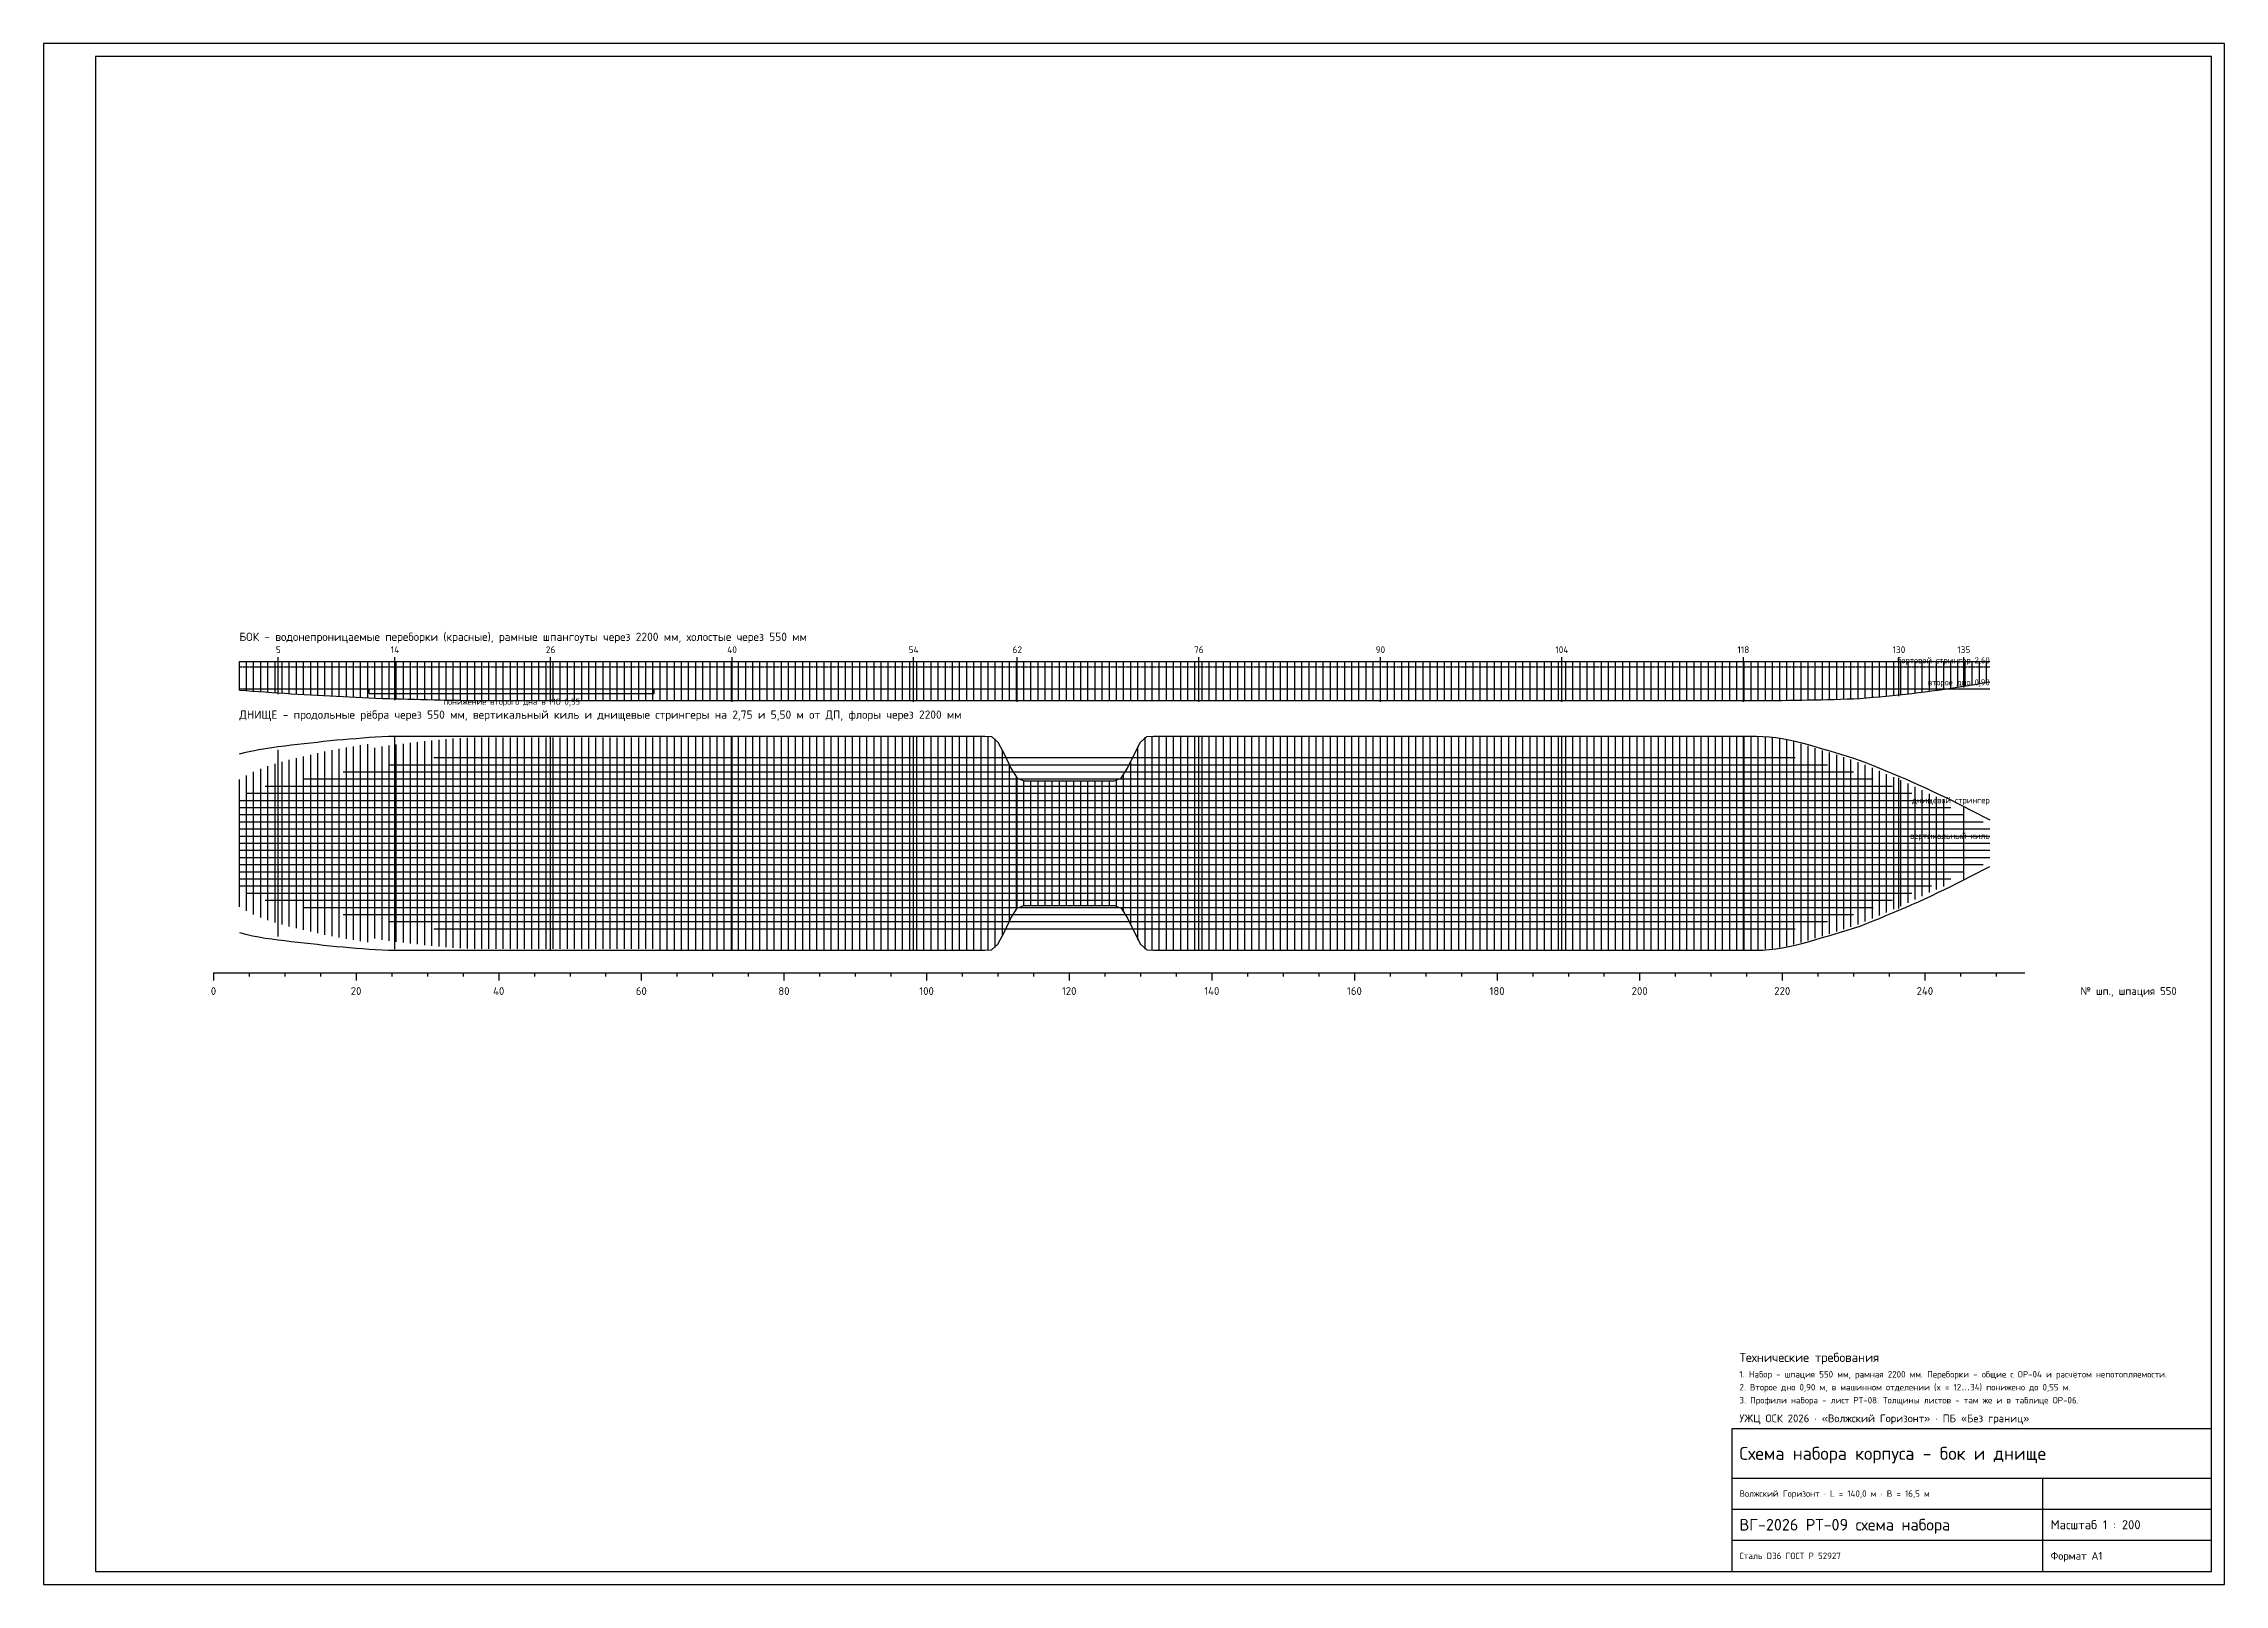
# Model space of a CAD drawing. Header units: millimetres. Extents: x -13100 to 155100, y -57150 to 61650.
import ezdxf
from ezdxf.enums import TextEntityAlignment as Align

# ---------------------------------------------------------------- set-up
doc = ezdxf.new("R2010")
doc.units = ezdxf.units.MM
doc.linetypes.add('DASHED', pattern=[1.524, 1.27, -0.254])
for name, color, linetype in [('00_РАМКА', 7, 'Continuous'), ('01_ОБШИВКА', 7, 'Continuous'), ('02_ПАЛУБЫ', 4, 'Continuous'), ('03_ПЕРЕБОРКИ', 1, 'Continuous'), ('08_ТЕКСТ', 7, 'Continuous'), ('09_РАЗМЕРЫ', 6, 'Continuous'), ('10_НАБОР', 9, 'Continuous'), ('21_СЕТКА', 9, 'Continuous')]:
    doc.layers.add(name, color=color, linetype=linetype)
doc.styles.add('ГОСТ', font='isocpeur.ttf')

msp = doc.modelspace()

# ---------------------------------------------------------------- texts
at = {"layer": '02_ПАЛУБЫ', "style": 'ГОСТ'}
msp.add_text('второе дно 0,90', height=480, dxfattribs=at).set_placement((137000, 12020), align=Align.BOTTOM_RIGHT)
msp.add_text('понижение второго дна в МО 0,55', height=480, dxfattribs=at).set_placement((23000, 11150), align=Align.TOP_CENTER)
at = {"layer": '03_ПЕРЕБОРКИ', "style": 'ГОСТ'}
for s, p in [('5', (5000, 14500)), ('14', (14000, 14500)), ('26', (26000, 14500)), ('40', (40000, 14500)), ('54', (54000, 14500)), ('62', (62000, 14500)), ('76', (76000, 14500)), ('90', (90000, 14500)), ('104', (104000, 14500)), ('118', (118000, 14500)), ('130', (130000, 14500)), ('135', (135000, 14500))]:
    msp.add_text(s, height=520, dxfattribs=at).set_placement(p, align=Align.BOTTOM_CENTER)
at = {"layer": '08_ТЕКСТ', "style": 'ГОСТ'}
for s, p in [('БОК - водонепроницаемые переборки (красные), рамные шпангоуты через 2200 мм, холостые через 550 мм', (2000, 15400)), ('ДНИЩЕ - продольные рёбра через 550 мм, вертикальный киль и днищевые стрингеры на 2,75 и 5,50 м от ДП, флоры через 2200 мм', (2000, 9400))]:
    msp.add_text(s, height=640, dxfattribs=at).set_placement(p, align=Align.BOTTOM_LEFT)
for s, height, p in [('Технические требования', 700, (117700, -39650)), ('1. Набор - шпация 550 мм, рамная 2200 мм. Переборки - общие с ОР-04 и расчётом непотопляемости.', 500, (117700, -40950)), ('2. Второе дно 0,90 м, в машинном отделении (x = 12…34) понижено до 0,55 м.', 500, (117700, -41950)), ('3. Профили набора - лист РТ-08. Толщины листов - там же и в таблице ОР-06.', 500, (117700, -42950)), ('УЖЦ ОСК 2026 · «Волжский Горизонт» · ПБ «Без границ»', 600, (117700, -44350)), ('Схема набора корпуса - бок и днище', 1000, (117700, -47050)), ('Волжский Горизонт · L = 140,0 м · B = 16,5 м', 500, (117700, -50150)), ('ВГ-2026 РТ-09 схема набора', 900, (117700, -52550)), ('Масштаб 1 : 200', 700, (141700, -52550)), ('Сталь D36 ГОСТ Р 52927', 500, (117700, -54950)), ('Формат A1', 600, (141700, -54950))]:
    msp.add_text(s, height=height, dxfattribs=at).set_placement(p, align=Align.MIDDLE_LEFT)
at = {"layer": '09_РАЗМЕРЫ', "style": 'ГОСТ'}
for s, p in [('0', (0, -11400)), ('20', (11000, -11400)), ('40', (22000, -11400)), ('60', (33000, -11400)), ('80', (44000, -11400)), ('100', (55000, -11400)), ('120', (66000, -11400)), ('140', (77000, -11400)), ('160', (88000, -11400)), ('180', (99000, -11400)), ('200', (110000, -11400)), ('220', (121000, -11400)), ('240', (132000, -11400))]:
    msp.add_text(s, height=600, dxfattribs=at).set_placement(p, align=Align.MIDDLE_CENTER)
msp.add_text('№ шп., шпация 550', height=600, dxfattribs=at).set_placement((144000, -11400), align=Align.MIDDLE_LEFT)
at = {"layer": '10_НАБОР', "style": 'ГОСТ'}
for s, p in [('бортовой стрингер 2,60', (137000, 13720)), ('днищевой стрингер', (137000, 2930)), ('вертикальный киль', (137000, 180))]:
    msp.add_text(s, height=480, dxfattribs=at).set_placement(p, align=Align.BOTTOM_RIGHT)

# ---------------------------------------------------------------- linework, layer by layer
at = {"layer": '00_РАМКА'}
for p, q in [((117100, -48950), (154100, -48950)), ((141100, -56150), (141100, -48950)), ((117100, -51350), (154100, -51350)), ((117100, -53750), (154100, -53750))]:
    msp.add_line(p, q, dxfattribs=at)
for points in [[(-13100, -57150), (155100, -57150), (155100, 61650), (-13100, 61650)], [(-9100, -56150), (154100, -56150), (154100, 60650), (-9100, 60650)], [(117100, -56150), (154100, -56150), (154100, -45150), (117100, -45150)]]:
    msp.add_lwpolyline(points, close=True, dxfattribs=at)
at = {"layer": '01_ОБШИВКА'}
for points in [[(2000, 11798), (2500, 11761), (3000, 11726), (3500, 11691), (4000, 11657), (4500, 11623), (5000, 11591), (5500, 11558), (6000, 11527), (6500, 11497), (7000, 11467), (7500, 11438), (8000, 11410), (8500, 11382), (9000, 11355), (9500, 11329), (10000, 11304), (10500, 11280), (11000, 11257), (11500, 11233), (12000, 11210), (12500, 11188), (13000, 11168), (13500, 11150), (14000, 11135), (14500, 11121), (15000, 11107), (15500, 11094), (16000, 11080), (16500, 11067), (17000, 11055), (17500, 11043), (18000, 11033), (18500, 11024), (19000, 11016), (19500, 11009), (20000, 11004), (20500, 11001), (21000, 11000), (21500, 11000), (22000, 11000), (22500, 11000), (23000, 11000), (23500, 11000), (24000, 11000), (24500, 11000), (25000, 11000), (25500, 11000), (26000, 11000), (26500, 11000), (27000, 11000), (27500, 11000), (28000, 11000), (28500, 11000), (29000, 11000), (29500, 11000), (30000, 11000), (30500, 11000), (31000, 11000), (31500, 11000), (32000, 11000), (32500, 11000), (33000, 11000), (33500, 11000), (34000, 11000), (34500, 11000), (35000, 11000), (35500, 11000), (36000, 11000), (36500, 11000), (37000, 11000), (37500, 11000), (38000, 11000), (38500, 11000), (39000, 11000), (39500, 11000), (40000, 11000), (40500, 11000), (41000, 11000), (41500, 11000), (42000, 11000), (42500, 11000), (43000, 11000), (43500, 11000), (44000, 11000), (44500, 11000), (45000, 11000), (45500, 11000), (46000, 11000), (46500, 11000), (47000, 11000), (47500, 11000), (48000, 11000), (48500, 11000), (49000, 11000), (49500, 11000), (50000, 11000), (50500, 11000), (51000, 11000), (51500, 11000), (52000, 11000), (52500, 11000), (53000, 11000), (53500, 11000), (54000, 11000), (54500, 11000), (55000, 11000), (55500, 11000), (56000, 11000), (56500, 11000), (57000, 11000), (57500, 11000), (58000, 11000), (58500, 11000), (59000, 11000), (59500, 11000), (60000, 11000), (60500, 11000), (61000, 11000), (61500, 11000), (62000, 11000), (62500, 11000), (63000, 11000), (63500, 11000), (64000, 11000), (64500, 11000), (65000, 11000), (65500, 11000), (66000, 11000), (66500, 11000), (67000, 11000), (67500, 11000), (68000, 11000), (68500, 11000), (69000, 11000), (69500, 11000), (70000, 11000), (70500, 11000), (71000, 11000), (71500, 11000), (72000, 11000), (72500, 11000), (73000, 11000), (73500, 11000), (74000, 11000), (74500, 11000), (75000, 11000), (75500, 11000), (76000, 11000), (76500, 11000), (77000, 11000), (77500, 11000), (78000, 11000), (78500, 11000), (79000, 11000), (79500, 11000), (80000, 11000), (80500, 11000), (81000, 11000), (81500, 11000), (82000, 11000), (82500, 11000), (83000, 11000), (83500, 11000), (84000, 11000), (84500, 11000), (85000, 11000), (85500, 11000), (86000, 11000), (86500, 11000), (87000, 11000), (87500, 11000), (88000, 11000), (88500, 11000), (89000, 11000), (89500, 11000), (90000, 11000), (90500, 11000), (91000, 11000), (91500, 11000), (92000, 11000), (92500, 11000), (93000, 11000), (93500, 11000), (94000, 11000), (94500, 11000), (95000, 11000), (95500, 11000), (96000, 11000), (96500, 11000), (97000, 11000), (97500, 11000), (98000, 11000), (98500, 11000), (99000, 11000), (99500, 11000), (100000, 11000), (100500, 11000), (101000, 11000), (101500, 11000), (102000, 11000), (102500, 11000), (103000, 11000), (103500, 11000), (104000, 11000), (104500, 11000), (105000, 11000), (105500, 11000), (106000, 11000), (106500, 11000), (107000, 11000), (107500, 11000), (108000, 11000), (108500, 11000), (109000, 11000), (109500, 11000), (110000, 11000), (110500, 11000), (111000, 11000), (111500, 11000), (112000, 11000), (112500, 11000), (113000, 11000), (113500, 11000), (114000, 11000), (114500, 11000), (115000, 11000), (115500, 11000), (116000, 11000), (116500, 11000), (117000, 11000), (117500, 11000), (118000, 11000), (118500, 11000), (119000, 11000), (119500, 11001), (120000, 11003), (120500, 11006), (121000, 11011), (121500, 11017), (122000, 11025), (122500, 11033), (123000, 11042), (123500, 11053), (124000, 11064), (124500, 11076), (125000, 11090), (125500, 11103), (126000, 11118), (126500, 11138), (127000, 11168), (127500, 11204), (128000, 11247), (128500, 11293), (129000, 11340), (129500, 11388), (130000, 11437), (130500, 11490), (131000, 11548), (131500, 11608), (132000, 11671), (132500, 11737), (133000, 11804), (133500, 11874), (134000, 11947), (134500, 12024), (135000, 12104), (135500, 12187), (136000, 12272), (136500, 12359), (137000, 12449)], [(2000, 6888), (2500, 7018), (3000, 7132), (3500, 7230), (4000, 7313), (4500, 7387), (5000, 7454), (5500, 7515), (6000, 7573), (6500, 7629), (7000, 7685), (7500, 7742), (8000, 7799), (8500, 7855), (9000, 7908), (9500, 7958), (10000, 8004), (10500, 8044), (11000, 8083), (11500, 8123), (12000, 8162), (12500, 8196), (13000, 8224), (13500, 8243), (14000, 8250), (14500, 8250), (15000, 8250), (15500, 8250), (16000, 8250), (16500, 8250), (17000, 8250), (17500, 8250), (18000, 8250), (18500, 8250), (19000, 8250), (19500, 8250), (20000, 8250), (20500, 8250), (21000, 8250), (21500, 8250), (22000, 8250), (22500, 8250), (23000, 8250), (23500, 8250), (24000, 8250), (24500, 8250), (25000, 8250), (25500, 8250), (26000, 8250), (26500, 8250), (27000, 8250), (27500, 8250), (28000, 8250), (28500, 8250), (29000, 8250), (29500, 8250), (30000, 8250), (30500, 8250), (31000, 8250), (31500, 8250), (32000, 8250), (32500, 8250), (33000, 8250), (33500, 8250), (34000, 8250), (34500, 8250), (35000, 8250), (35500, 8250), (36000, 8250), (36500, 8250), (37000, 8250), (37500, 8250), (38000, 8250), (38500, 8250), (39000, 8250), (39500, 8250), (40000, 8250), (40500, 8250), (41000, 8250), (41500, 8250), (42000, 8250), (42500, 8250), (43000, 8250), (43500, 8250), (44000, 8250), (44500, 8250), (45000, 8250), (45500, 8250), (46000, 8250), (46500, 8250), (47000, 8250), (47500, 8250), (48000, 8250), (48500, 8250), (49000, 8250), (49500, 8250), (50000, 8250), (50500, 8250), (51000, 8250), (51500, 8250), (52000, 8250), (52500, 8250), (53000, 8250), (53500, 8250), (54000, 8250), (54500, 8250), (55000, 8250), (55500, 8250), (56000, 8250), (56500, 8250), (57000, 8250), (57500, 8250), (58000, 8250), (58500, 8250), (59000, 8250), (59500, 8250), (60000, 8236), (60500, 7782), (61000, 6848), (61500, 5791), (62000, 5013), (62500, 4800), (63000, 4800), (63500, 4800), (64000, 4800), (64500, 4800), (65000, 4800), (65500, 4800), (66000, 4800), (66500, 4800), (67000, 4800), (67500, 4800), (68000, 4800), (68500, 4800), (69000, 4800), (69500, 4800), (70000, 5013), (70500, 5791), (71000, 6848), (71500, 7782), (72000, 8236), (72500, 8250), (73000, 8250), (73500, 8250), (74000, 8250), (74500, 8250), (75000, 8250), (75500, 8250), (76000, 8250), (76500, 8250), (77000, 8250), (77500, 8250), (78000, 8250), (78500, 8250), (79000, 8250), (79500, 8250), (80000, 8250), (80500, 8250), (81000, 8250), (81500, 8250), (82000, 8250), (82500, 8250), (83000, 8250), (83500, 8250), (84000, 8250), (84500, 8250), (85000, 8250), (85500, 8250), (86000, 8250), (86500, 8250), (87000, 8250), (87500, 8250), (88000, 8250), (88500, 8250), (89000, 8250), (89500, 8250), (90000, 8250), (90500, 8250), (91000, 8250), (91500, 8250), (92000, 8250), (92500, 8250), (93000, 8250), (93500, 8250), (94000, 8250), (94500, 8250), (95000, 8250), (95500, 8250), (96000, 8250), (96500, 8250), (97000, 8250), (97500, 8250), (98000, 8250), (98500, 8250), (99000, 8250), (99500, 8250), (100000, 8250), (100500, 8250), (101000, 8250), (101500, 8250), (102000, 8250), (102500, 8250), (103000, 8250), (103500, 8250), (104000, 8250), (104500, 8250), (105000, 8250), (105500, 8250), (106000, 8250), (106500, 8250), (107000, 8250), (107500, 8250), (108000, 8250), (108500, 8250), (109000, 8250), (109500, 8250), (110000, 8250), (110500, 8250), (111000, 8250), (111500, 8250), (112000, 8250), (112500, 8250), (113000, 8250), (113500, 8250), (114000, 8250), (114500, 8250), (115000, 8250), (115500, 8250), (116000, 8250), (116500, 8250), (117000, 8250), (117500, 8250), (118000, 8250), (118500, 8250), (119000, 8250), (119500, 8237), (120000, 8200), (120500, 8141), (121000, 8063), (121500, 7967), (122000, 7856), (122500, 7733), (123000, 7599), (123500, 7458), (124000, 7311), (124500, 7160), (125000, 7009), (125500, 6859), (126000, 6713), (126500, 6559), (127000, 6386), (127500, 6198), (128000, 6000), (128500, 5795), (129000, 5586), (129500, 5379), (130000, 5170), (130500, 4955), (131000, 4735), (131500, 4511), (132000, 4282), (132500, 4049), (133000, 3814), (133500, 3575), (134000, 3331), (134500, 3082), (135000, 2830), (135500, 2574), (136000, 2315), (136500, 2053), (137000, 1788)], [(2000, -6888), (2500, -7018), (3000, -7132), (3500, -7230), (4000, -7313), (4500, -7387), (5000, -7454), (5500, -7515), (6000, -7573), (6500, -7629), (7000, -7685), (7500, -7742), (8000, -7799), (8500, -7855), (9000, -7908), (9500, -7958), (10000, -8004), (10500, -8044), (11000, -8083), (11500, -8123), (12000, -8162), (12500, -8196), (13000, -8224), (13500, -8243), (14000, -8250), (14500, -8250), (15000, -8250), (15500, -8250), (16000, -8250), (16500, -8250), (17000, -8250), (17500, -8250), (18000, -8250), (18500, -8250), (19000, -8250), (19500, -8250), (20000, -8250), (20500, -8250), (21000, -8250), (21500, -8250), (22000, -8250), (22500, -8250), (23000, -8250), (23500, -8250), (24000, -8250), (24500, -8250), (25000, -8250), (25500, -8250), (26000, -8250), (26500, -8250), (27000, -8250), (27500, -8250), (28000, -8250), (28500, -8250), (29000, -8250), (29500, -8250), (30000, -8250), (30500, -8250), (31000, -8250), (31500, -8250), (32000, -8250), (32500, -8250), (33000, -8250), (33500, -8250), (34000, -8250), (34500, -8250), (35000, -8250), (35500, -8250), (36000, -8250), (36500, -8250), (37000, -8250), (37500, -8250), (38000, -8250), (38500, -8250), (39000, -8250), (39500, -8250), (40000, -8250), (40500, -8250), (41000, -8250), (41500, -8250), (42000, -8250), (42500, -8250), (43000, -8250), (43500, -8250), (44000, -8250), (44500, -8250), (45000, -8250), (45500, -8250), (46000, -8250), (46500, -8250), (47000, -8250), (47500, -8250), (48000, -8250), (48500, -8250), (49000, -8250), (49500, -8250), (50000, -8250), (50500, -8250), (51000, -8250), (51500, -8250), (52000, -8250), (52500, -8250), (53000, -8250), (53500, -8250), (54000, -8250), (54500, -8250), (55000, -8250), (55500, -8250), (56000, -8250), (56500, -8250), (57000, -8250), (57500, -8250), (58000, -8250), (58500, -8250), (59000, -8250), (59500, -8250), (60000, -8236), (60500, -7782), (61000, -6848), (61500, -5791), (62000, -5013), (62500, -4800), (63000, -4800), (63500, -4800), (64000, -4800), (64500, -4800), (65000, -4800), (65500, -4800), (66000, -4800), (66500, -4800), (67000, -4800), (67500, -4800), (68000, -4800), (68500, -4800), (69000, -4800), (69500, -4800), (70000, -5013), (70500, -5791), (71000, -6848), (71500, -7782), (72000, -8236), (72500, -8250), (73000, -8250), (73500, -8250), (74000, -8250), (74500, -8250), (75000, -8250), (75500, -8250), (76000, -8250), (76500, -8250), (77000, -8250), (77500, -8250), (78000, -8250), (78500, -8250), (79000, -8250), (79500, -8250), (80000, -8250), (80500, -8250), (81000, -8250), (81500, -8250), (82000, -8250), (82500, -8250), (83000, -8250), (83500, -8250), (84000, -8250), (84500, -8250), (85000, -8250), (85500, -8250), (86000, -8250), (86500, -8250), (87000, -8250), (87500, -8250), (88000, -8250), (88500, -8250), (89000, -8250), (89500, -8250), (90000, -8250), (90500, -8250), (91000, -8250), (91500, -8250), (92000, -8250), (92500, -8250), (93000, -8250), (93500, -8250), (94000, -8250), (94500, -8250), (95000, -8250), (95500, -8250), (96000, -8250), (96500, -8250), (97000, -8250), (97500, -8250), (98000, -8250), (98500, -8250), (99000, -8250), (99500, -8250), (100000, -8250), (100500, -8250), (101000, -8250), (101500, -8250), (102000, -8250), (102500, -8250), (103000, -8250), (103500, -8250), (104000, -8250), (104500, -8250), (105000, -8250), (105500, -8250), (106000, -8250), (106500, -8250), (107000, -8250), (107500, -8250), (108000, -8250), (108500, -8250), (109000, -8250), (109500, -8250), (110000, -8250), (110500, -8250), (111000, -8250), (111500, -8250), (112000, -8250), (112500, -8250), (113000, -8250), (113500, -8250), (114000, -8250), (114500, -8250), (115000, -8250), (115500, -8250), (116000, -8250), (116500, -8250), (117000, -8250), (117500, -8250), (118000, -8250), (118500, -8250), (119000, -8250), (119500, -8237), (120000, -8200), (120500, -8141), (121000, -8063), (121500, -7967), (122000, -7856), (122500, -7733), (123000, -7599), (123500, -7458), (124000, -7311), (124500, -7160), (125000, -7009), (125500, -6859), (126000, -6713), (126500, -6559), (127000, -6386), (127500, -6198), (128000, -6000), (128500, -5795), (129000, -5586), (129500, -5379), (130000, -5170), (130500, -4955), (131000, -4735), (131500, -4511), (132000, -4282), (132500, -4049), (133000, -3814), (133500, -3575), (134000, -3331), (134500, -3082), (135000, -2830), (135500, -2574), (136000, -2315), (136500, -2053), (137000, -1788)]]:
    msp.add_lwpolyline(points, dxfattribs=at)
at = {"layer": '02_ПАЛУБЫ'}
for p, q in [((2000, 14000), (137000, 14000)), ((2000, 11900), (137000, 11900)), ((12000, 11550), (12000, 11900)), ((34000, 11550), (34000, 11900)), ((12000, 11550), (34000, 11550))]:
    msp.add_line(p, q, dxfattribs=at)
at = {"layer": '03_ПЕРЕБОРКИ'}
for p, q in [((5000, 11491), (5000, 14350)), ((14000, 11035), (14000, 14350)), ((26000, 10900), (26000, 14350)), ((40000, 10900), (40000, 14350)), ((54000, 10900), (54000, 14350)), ((62000, 10900), (62000, 14350)), ((76000, 10900), (76000, 14350)), ((90000, 10900), (90000, 14350)), ((104000, 10900), (104000, 14350)), ((118000, 10900), (118000, 14350)), ((130000, 11337), (130000, 14350)), ((135000, 12004), (135000, 14350)), ((5000, -7205), (5000, 7205)), ((14000, -8165), (14000, 8165)), ((26000, -8229), (26000, 8229)), ((40000, -8229), (40000, 8229)), ((54000, -8229), (54000, 8229)), ((76000, -8229), (76000, 8229)), ((90000, -8229), (90000, 8229)), ((104000, -8229), (104000, 8229)), ((118000, -8229), (118000, 8229)), ((130000, -5049), (130000, 5049)), ((62000, -5013), (62000, 5013)), ((135000, -2773), (135000, 2773))]:
    msp.add_line(p, q, dxfattribs=at)
at = {"layer": '09_РАЗМЕРЫ'}
for p, q in [((0, -10000), (0, -10600)), ((0, -10000), (139700, -10000)), ((2750, -10000), (2750, -10280)), ((5500, -10000), (5500, -10280)), ((8250, -10000), (8250, -10280)), ((11000, -10000), (11000, -10600)), ((13750, -10000), (13750, -10280)), ((16500, -10000), (16500, -10280)), ((19250, -10000), (19250, -10280)), ((22000, -10000), (22000, -10600)), ((24750, -10000), (24750, -10280)), ((27500, -10000), (27500, -10280)), ((30250, -10000), (30250, -10280)), ((33000, -10000), (33000, -10600)), ((35750, -10000), (35750, -10280)), ((38500, -10000), (38500, -10280)), ((41250, -10000), (41250, -10280)), ((44000, -10000), (44000, -10600)), ((46750, -10000), (46750, -10280)), ((49500, -10000), (49500, -10280)), ((52250, -10000), (52250, -10280)), ((55000, -10000), (55000, -10600)), ((57750, -10000), (57750, -10280)), ((60500, -10000), (60500, -10280)), ((63250, -10000), (63250, -10280)), ((66000, -10000), (66000, -10600)), ((68750, -10000), (68750, -10280)), ((71500, -10000), (71500, -10280)), ((74250, -10000), (74250, -10280)), ((77000, -10000), (77000, -10600)), ((79750, -10000), (79750, -10280)), ((82500, -10000), (82500, -10280)), ((85250, -10000), (85250, -10280)), ((88000, -10000), (88000, -10600)), ((90750, -10000), (90750, -10280)), ((93500, -10000), (93500, -10280)), ((96250, -10000), (96250, -10280)), ((99000, -10000), (99000, -10600)), ((101750, -10000), (101750, -10280)), ((104500, -10000), (104500, -10280)), ((107250, -10000), (107250, -10280)), ((110000, -10000), (110000, -10600)), ((112750, -10000), (112750, -10280)), ((115500, -10000), (115500, -10280)), ((118250, -10000), (118250, -10280)), ((121000, -10000), (121000, -10600)), ((123750, -10000), (123750, -10280)), ((126500, -10000), (126500, -10280)), ((129250, -10000), (129250, -10280)), ((132000, -10000), (132000, -10600)), ((134750, -10000), (134750, -10280)), ((137500, -10000), (137500, -10280))]:
    msp.add_line(p, q, dxfattribs=at)
at = {"layer": '10_НАБОР'}
for p, q in [((2000, 11798), (2000, 14000)), ((4200, 11643), (4200, 14000)), ((6400, 11503), (6400, 14000)), ((8600, 11377), (8600, 14000)), ((10800, 11266), (10800, 14000)), ((15200, 11102), (15200, 14000)), ((17400, 11046), (17400, 14000)), ((19600, 11008), (19600, 14000)), ((26200, 11000), (26200, 14000)), ((28400, 11000), (28400, 14000)), ((32800, 11000), (32800, 14000)), ((37200, 11000), (37200, 14000)), ((39400, 11000), (39400, 14000)), ((43800, 11000), (43800, 14000)), ((50400, 11000), (50400, 14000)), ((54800, 11000), (54800, 14000)), ((57000, 11000), (57000, 14000)), ((61400, 11000), (61400, 14000)), ((63600, 11000), (63600, 14000)), ((65800, 11000), (65800, 14000)), ((72400, 11000), (72400, 14000)), ((74600, 11000), (74600, 14000)), ((76800, 11000), (76800, 14000)), ((85600, 11000), (85600, 14000)), ((87800, 11000), (87800, 14000)), ((96600, 11000), (96600, 14000)), ((98800, 11000), (98800, 14000)), ((101000, 11000), (101000, 14000)), ((107600, 11000), (107600, 14000)), ((109800, 11000), (109800, 14000)), ((112000, 11000), (112000, 14000)), ((120800, 11009), (120800, 14000)), ((123000, 11042), (123000, 14000)), ((125200, 11095), (125200, 14000)), ((129600, 11397), (129600, 14000)), ((131800, 11646), (131800, 14000)), ((136200, 12307), (136200, 14000)), ((8600, -7059), (8600, 7059)), ((10800, -7460), (10800, 7460)), ((15200, -7730), (15200, 7730)), ((17400, -7972), (17400, 7972)), ((19600, -8120), (19600, 8120)), ((26200, -8149), (26200, 8149)), ((28400, -8149), (28400, 8149)), ((32800, -8149), (32800, 8149)), ((37200, -8206), (37200, 8206)), ((39400, -8206), (39400, 8206)), ((43800, -8206), (43800, 8206)), ((50400, -8206), (50400, 8206)), ((54800, -8206), (54800, 8206)), ((57000, -8206), (57000, 8206)), ((72400, -8206), (72400, 8206)), ((74600, -8206), (74600, 8206)), ((76800, -8206), (76800, 8206)), ((85600, -8206), (85600, 8206)), ((87800, -8206), (87800, 8206)), ((96600, -8206), (96600, 8206)), ((98800, -8206), (98800, 8206)), ((101000, -8206), (101000, 8206)), ((107600, -8206), (107600, 8206)), ((109800, -8206), (109800, 8206)), ((112000, -8206), (112000, 8206)), ((120800, -8039), (120800, 8039)), ((123000, -7502), (123000, 7502)), ((125200, -6803), (125200, 6803)), ((4200, -5934), (4200, 5934)), ((6400, -6560), (6400, 6560)), ((61400, -5992), (61400, 5992)), ((129600, -5093), (129600, 5093)), ((2000, -4912), (2000, 4912)), ((63600, -4800), (63600, 4800)), ((65800, -4800), (65800, 4800)), ((131800, -4079), (131800, 4079))]:
    msp.add_line(p, q, dxfattribs=at)
at = {"layer": '10_НАБОР', "linetype": 'DASHED'}
msp.add_line((2000, 13600), (137000, 13600), dxfattribs=at)
at = {"layer": '10_НАБОР'}
for points in [[(10000, 5500), (10500, 5500), (11000, 5500), (11500, 5500), (12000, 5500), (12500, 5500), (13000, 5500), (13500, 5500), (14000, 5500), (14500, 5500), (15000, 5500), (15500, 5500), (16000, 5500), (16500, 5500), (17000, 5500), (17500, 5500), (18000, 5500), (18500, 5500), (19000, 5500), (19500, 5500), (20000, 5500), (20500, 5500), (21000, 5500), (21500, 5500), (22000, 5500), (22500, 5500), (23000, 5500), (23500, 5500), (24000, 5500), (24500, 5500), (25000, 5500), (25500, 5500), (26000, 5500), (26500, 5500), (27000, 5500), (27500, 5500), (28000, 5500), (28500, 5500), (29000, 5500), (29500, 5500), (30000, 5500), (30500, 5500), (31000, 5500), (31500, 5500), (32000, 5500), (32500, 5500), (33000, 5500), (33500, 5500), (34000, 5500), (34500, 5500), (35000, 5500), (35500, 5500), (36000, 5500), (36500, 5500), (37000, 5500), (37500, 5500), (38000, 5500), (38500, 5500), (39000, 5500), (39500, 5500), (40000, 5500), (40500, 5500), (41000, 5500), (41500, 5500), (42000, 5500), (42500, 5500), (43000, 5500), (43500, 5500), (44000, 5500), (44500, 5500), (45000, 5500), (45500, 5500), (46000, 5500), (46500, 5500), (47000, 5500), (47500, 5500), (48000, 5500), (48500, 5500), (49000, 5500), (49500, 5500), (50000, 5500), (50500, 5500), (51000, 5500), (51500, 5500), (52000, 5500), (52500, 5500), (53000, 5500), (53500, 5500), (54000, 5500), (54500, 5500), (55000, 5500), (55500, 5500), (56000, 5500), (56500, 5500), (57000, 5500), (57500, 5500), (58000, 5500), (58500, 5500), (59000, 5500), (59500, 5500), (60000, 5500), (60500, 5500), (61000, 5500), (61500, 5500), (62000, 5500), (62500, 5500), (63000, 5500), (63500, 5500), (64000, 5500), (64500, 5500), (65000, 5500), (65500, 5500), (66000, 5500), (66500, 5500), (67000, 5500), (67500, 5500), (68000, 5500), (68500, 5500), (69000, 5500), (69500, 5500), (70000, 5500), (70500, 5500), (71000, 5500), (71500, 5500), (72000, 5500), (72500, 5500), (73000, 5500), (73500, 5500), (74000, 5500), (74500, 5500), (75000, 5500), (75500, 5500), (76000, 5500), (76500, 5500), (77000, 5500), (77500, 5500), (78000, 5500), (78500, 5500), (79000, 5500), (79500, 5500), (80000, 5500), (80500, 5500), (81000, 5500), (81500, 5500), (82000, 5500), (82500, 5500), (83000, 5500), (83500, 5500), (84000, 5500), (84500, 5500), (85000, 5500), (85500, 5500), (86000, 5500), (86500, 5500), (87000, 5500), (87500, 5500), (88000, 5500), (88500, 5500), (89000, 5500), (89500, 5500), (90000, 5500), (90500, 5500), (91000, 5500), (91500, 5500), (92000, 5500), (92500, 5500), (93000, 5500), (93500, 5500), (94000, 5500), (94500, 5500), (95000, 5500), (95500, 5500), (96000, 5500), (96500, 5500), (97000, 5500), (97500, 5500), (98000, 5500), (98500, 5500), (99000, 5500), (99500, 5500), (100000, 5500), (100500, 5500), (101000, 5500), (101500, 5500), (102000, 5500), (102500, 5500), (103000, 5500), (103500, 5500), (104000, 5500), (104500, 5500), (105000, 5500), (105500, 5500), (106000, 5500), (106500, 5500), (107000, 5500), (107500, 5500), (108000, 5500), (108500, 5500), (109000, 5500), (109500, 5500), (110000, 5500), (110500, 5500), (111000, 5500), (111500, 5500), (112000, 5500), (112500, 5500), (113000, 5500), (113500, 5500), (114000, 5500), (114500, 5500), (115000, 5500), (115500, 5500), (116000, 5500), (116500, 5500), (117000, 5500), (117500, 5500), (118000, 5500), (118500, 5500), (119000, 5500), (119500, 5500), (120000, 5500), (120500, 5500), (121000, 5500), (121500, 5500), (122000, 5500), (122500, 5500), (123000, 5500), (123500, 5500), (124000, 5500), (124500, 5500), (125000, 5500), (125500, 5500), (126000, 5500), (126500, 5500)], [(2000, 2750), (2500, 2750), (3000, 2750), (3500, 2750), (4000, 2750), (4500, 2750), (5000, 2750), (5500, 2750), (6000, 2750), (6500, 2750), (7000, 2750), (7500, 2750), (8000, 2750), (8500, 2750), (9000, 2750), (9500, 2750), (10000, 2750), (10500, 2750), (11000, 2750), (11500, 2750), (12000, 2750), (12500, 2750), (13000, 2750), (13500, 2750), (14000, 2750), (14500, 2750), (15000, 2750), (15500, 2750), (16000, 2750), (16500, 2750), (17000, 2750), (17500, 2750), (18000, 2750), (18500, 2750), (19000, 2750), (19500, 2750), (20000, 2750), (20500, 2750), (21000, 2750), (21500, 2750), (22000, 2750), (22500, 2750), (23000, 2750), (23500, 2750), (24000, 2750), (24500, 2750), (25000, 2750), (25500, 2750), (26000, 2750), (26500, 2750), (27000, 2750), (27500, 2750), (28000, 2750), (28500, 2750), (29000, 2750), (29500, 2750), (30000, 2750), (30500, 2750), (31000, 2750), (31500, 2750), (32000, 2750), (32500, 2750), (33000, 2750), (33500, 2750), (34000, 2750), (34500, 2750), (35000, 2750), (35500, 2750), (36000, 2750), (36500, 2750), (37000, 2750), (37500, 2750), (38000, 2750), (38500, 2750), (39000, 2750), (39500, 2750), (40000, 2750), (40500, 2750), (41000, 2750), (41500, 2750), (42000, 2750), (42500, 2750), (43000, 2750), (43500, 2750), (44000, 2750), (44500, 2750), (45000, 2750), (45500, 2750), (46000, 2750), (46500, 2750), (47000, 2750), (47500, 2750), (48000, 2750), (48500, 2750), (49000, 2750), (49500, 2750), (50000, 2750), (50500, 2750), (51000, 2750), (51500, 2750), (52000, 2750), (52500, 2750), (53000, 2750), (53500, 2750), (54000, 2750), (54500, 2750), (55000, 2750), (55500, 2750), (56000, 2750), (56500, 2750), (57000, 2750), (57500, 2750), (58000, 2750), (58500, 2750), (59000, 2750), (59500, 2750), (60000, 2750), (60500, 2750), (61000, 2750), (61500, 2750), (62000, 2750), (62500, 2750), (63000, 2750), (63500, 2750), (64000, 2750), (64500, 2750), (65000, 2750), (65500, 2750), (66000, 2750), (66500, 2750), (67000, 2750), (67500, 2750), (68000, 2750), (68500, 2750), (69000, 2750), (69500, 2750), (70000, 2750), (70500, 2750), (71000, 2750), (71500, 2750), (72000, 2750), (72500, 2750), (73000, 2750), (73500, 2750), (74000, 2750), (74500, 2750), (75000, 2750), (75500, 2750), (76000, 2750), (76500, 2750), (77000, 2750), (77500, 2750), (78000, 2750), (78500, 2750), (79000, 2750), (79500, 2750), (80000, 2750), (80500, 2750), (81000, 2750), (81500, 2750), (82000, 2750), (82500, 2750), (83000, 2750), (83500, 2750), (84000, 2750), (84500, 2750), (85000, 2750), (85500, 2750), (86000, 2750), (86500, 2750), (87000, 2750), (87500, 2750), (88000, 2750), (88500, 2750), (89000, 2750), (89500, 2750), (90000, 2750), (90500, 2750), (91000, 2750), (91500, 2750), (92000, 2750), (92500, 2750), (93000, 2750), (93500, 2750), (94000, 2750), (94500, 2750), (95000, 2750), (95500, 2750), (96000, 2750), (96500, 2750), (97000, 2750), (97500, 2750), (98000, 2750), (98500, 2750), (99000, 2750), (99500, 2750), (100000, 2750), (100500, 2750), (101000, 2750), (101500, 2750), (102000, 2750), (102500, 2750), (103000, 2750), (103500, 2750), (104000, 2750), (104500, 2750), (105000, 2750), (105500, 2750), (106000, 2750), (106500, 2750), (107000, 2750), (107500, 2750), (108000, 2750), (108500, 2750), (109000, 2750), (109500, 2750), (110000, 2750), (110500, 2750), (111000, 2750), (111500, 2750), (112000, 2750), (112500, 2750), (113000, 2750), (113500, 2750), (114000, 2750), (114500, 2750), (115000, 2750), (115500, 2750), (116000, 2750), (116500, 2750), (117000, 2750), (117500, 2750), (118000, 2750), (118500, 2750), (119000, 2750), (119500, 2750), (120000, 2750), (120500, 2750), (121000, 2750), (121500, 2750), (122000, 2750), (122500, 2750), (123000, 2750), (123500, 2750), (124000, 2750), (124500, 2750), (125000, 2750), (125500, 2750), (126000, 2750), (126500, 2750), (127000, 2750), (127500, 2750), (128000, 2750), (128500, 2750), (129000, 2750), (129500, 2750), (130000, 2750), (130500, 2750), (131000, 2750), (131500, 2750), (132000, 2750), (132500, 2750), (133000, 2750), (133500, 2750), (134000, 2750)], [(2000, 0), (2500, 0), (3000, 0), (3500, 0), (4000, 0), (4500, 0), (5000, 0), (5500, 0), (6000, 0), (6500, 0), (7000, 0), (7500, 0), (8000, 0), (8500, 0), (9000, 0), (9500, 0), (10000, 0), (10500, 0), (11000, 0), (11500, 0), (12000, 0), (12500, 0), (13000, 0), (13500, 0), (14000, 0), (14500, 0), (15000, 0), (15500, 0), (16000, 0), (16500, 0), (17000, 0), (17500, 0), (18000, 0), (18500, 0), (19000, 0), (19500, 0), (20000, 0), (20500, 0), (21000, 0), (21500, 0), (22000, 0), (22500, 0), (23000, 0), (23500, 0), (24000, 0), (24500, 0), (25000, 0), (25500, 0), (26000, 0), (26500, 0), (27000, 0), (27500, 0), (28000, 0), (28500, 0), (29000, 0), (29500, 0), (30000, 0), (30500, 0), (31000, 0), (31500, 0), (32000, 0), (32500, 0), (33000, 0), (33500, 0), (34000, 0), (34500, 0), (35000, 0), (35500, 0), (36000, 0), (36500, 0), (37000, 0), (37500, 0), (38000, 0), (38500, 0), (39000, 0), (39500, 0), (40000, 0), (40500, 0), (41000, 0), (41500, 0), (42000, 0), (42500, 0), (43000, 0), (43500, 0), (44000, 0), (44500, 0), (45000, 0), (45500, 0), (46000, 0), (46500, 0), (47000, 0), (47500, 0), (48000, 0), (48500, 0), (49000, 0), (49500, 0), (50000, 0), (50500, 0), (51000, 0), (51500, 0), (52000, 0), (52500, 0), (53000, 0), (53500, 0), (54000, 0), (54500, 0), (55000, 0), (55500, 0), (56000, 0), (56500, 0), (57000, 0), (57500, 0), (58000, 0), (58500, 0), (59000, 0), (59500, 0), (60000, 0), (60500, 0), (61000, 0), (61500, 0), (62000, 0), (62500, 0), (63000, 0), (63500, 0), (64000, 0), (64500, 0), (65000, 0), (65500, 0), (66000, 0), (66500, 0), (67000, 0), (67500, 0), (68000, 0), (68500, 0), (69000, 0), (69500, 0), (70000, 0), (70500, 0), (71000, 0), (71500, 0), (72000, 0), (72500, 0), (73000, 0), (73500, 0), (74000, 0), (74500, 0), (75000, 0), (75500, 0), (76000, 0), (76500, 0), (77000, 0), (77500, 0), (78000, 0), (78500, 0), (79000, 0), (79500, 0), (80000, 0), (80500, 0), (81000, 0), (81500, 0), (82000, 0), (82500, 0), (83000, 0), (83500, 0), (84000, 0), (84500, 0), (85000, 0), (85500, 0), (86000, 0), (86500, 0), (87000, 0), (87500, 0), (88000, 0), (88500, 0), (89000, 0), (89500, 0), (90000, 0), (90500, 0), (91000, 0), (91500, 0), (92000, 0), (92500, 0), (93000, 0), (93500, 0), (94000, 0), (94500, 0), (95000, 0), (95500, 0), (96000, 0), (96500, 0), (97000, 0), (97500, 0), (98000, 0), (98500, 0), (99000, 0), (99500, 0), (100000, 0), (100500, 0), (101000, 0), (101500, 0), (102000, 0), (102500, 0), (103000, 0), (103500, 0), (104000, 0), (104500, 0), (105000, 0), (105500, 0), (106000, 0), (106500, 0), (107000, 0), (107500, 0), (108000, 0), (108500, 0), (109000, 0), (109500, 0), (110000, 0), (110500, 0), (111000, 0), (111500, 0), (112000, 0), (112500, 0), (113000, 0), (113500, 0), (114000, 0), (114500, 0), (115000, 0), (115500, 0), (116000, 0), (116500, 0), (117000, 0), (117500, 0), (118000, 0), (118500, 0), (119000, 0), (119500, 0), (120000, 0), (120500, 0), (121000, 0), (121500, 0), (122000, 0), (122500, 0), (123000, 0), (123500, 0), (124000, 0), (124500, 0), (125000, 0), (125500, 0), (126000, 0), (126500, 0), (127000, 0), (127500, 0), (128000, 0), (128500, 0), (129000, 0), (129500, 0), (130000, 0), (130500, 0), (131000, 0), (131500, 0), (132000, 0), (132500, 0), (133000, 0), (133500, 0), (134000, 0), (134500, 0), (135000, 0), (135500, 0), (136000, 0), (136500, 0), (137000, 0)], [(2000, -2750), (2500, -2750), (3000, -2750), (3500, -2750), (4000, -2750), (4500, -2750), (5000, -2750), (5500, -2750), (6000, -2750), (6500, -2750), (7000, -2750), (7500, -2750), (8000, -2750), (8500, -2750), (9000, -2750), (9500, -2750), (10000, -2750), (10500, -2750), (11000, -2750), (11500, -2750), (12000, -2750), (12500, -2750), (13000, -2750), (13500, -2750), (14000, -2750), (14500, -2750), (15000, -2750), (15500, -2750), (16000, -2750), (16500, -2750), (17000, -2750), (17500, -2750), (18000, -2750), (18500, -2750), (19000, -2750), (19500, -2750), (20000, -2750), (20500, -2750), (21000, -2750), (21500, -2750), (22000, -2750), (22500, -2750), (23000, -2750), (23500, -2750), (24000, -2750), (24500, -2750), (25000, -2750), (25500, -2750), (26000, -2750), (26500, -2750), (27000, -2750), (27500, -2750), (28000, -2750), (28500, -2750), (29000, -2750), (29500, -2750), (30000, -2750), (30500, -2750), (31000, -2750), (31500, -2750), (32000, -2750), (32500, -2750), (33000, -2750), (33500, -2750), (34000, -2750), (34500, -2750), (35000, -2750), (35500, -2750), (36000, -2750), (36500, -2750), (37000, -2750), (37500, -2750), (38000, -2750), (38500, -2750), (39000, -2750), (39500, -2750), (40000, -2750), (40500, -2750), (41000, -2750), (41500, -2750), (42000, -2750), (42500, -2750), (43000, -2750), (43500, -2750), (44000, -2750), (44500, -2750), (45000, -2750), (45500, -2750), (46000, -2750), (46500, -2750), (47000, -2750), (47500, -2750), (48000, -2750), (48500, -2750), (49000, -2750), (49500, -2750), (50000, -2750), (50500, -2750), (51000, -2750), (51500, -2750), (52000, -2750), (52500, -2750), (53000, -2750), (53500, -2750), (54000, -2750), (54500, -2750), (55000, -2750), (55500, -2750), (56000, -2750), (56500, -2750), (57000, -2750), (57500, -2750), (58000, -2750), (58500, -2750), (59000, -2750), (59500, -2750), (60000, -2750), (60500, -2750), (61000, -2750), (61500, -2750), (62000, -2750), (62500, -2750), (63000, -2750), (63500, -2750), (64000, -2750), (64500, -2750), (65000, -2750), (65500, -2750), (66000, -2750), (66500, -2750), (67000, -2750), (67500, -2750), (68000, -2750), (68500, -2750), (69000, -2750), (69500, -2750), (70000, -2750), (70500, -2750), (71000, -2750), (71500, -2750), (72000, -2750), (72500, -2750), (73000, -2750), (73500, -2750), (74000, -2750), (74500, -2750), (75000, -2750), (75500, -2750), (76000, -2750), (76500, -2750), (77000, -2750), (77500, -2750), (78000, -2750), (78500, -2750), (79000, -2750), (79500, -2750), (80000, -2750), (80500, -2750), (81000, -2750), (81500, -2750), (82000, -2750), (82500, -2750), (83000, -2750), (83500, -2750), (84000, -2750), (84500, -2750), (85000, -2750), (85500, -2750), (86000, -2750), (86500, -2750), (87000, -2750), (87500, -2750), (88000, -2750), (88500, -2750), (89000, -2750), (89500, -2750), (90000, -2750), (90500, -2750), (91000, -2750), (91500, -2750), (92000, -2750), (92500, -2750), (93000, -2750), (93500, -2750), (94000, -2750), (94500, -2750), (95000, -2750), (95500, -2750), (96000, -2750), (96500, -2750), (97000, -2750), (97500, -2750), (98000, -2750), (98500, -2750), (99000, -2750), (99500, -2750), (100000, -2750), (100500, -2750), (101000, -2750), (101500, -2750), (102000, -2750), (102500, -2750), (103000, -2750), (103500, -2750), (104000, -2750), (104500, -2750), (105000, -2750), (105500, -2750), (106000, -2750), (106500, -2750), (107000, -2750), (107500, -2750), (108000, -2750), (108500, -2750), (109000, -2750), (109500, -2750), (110000, -2750), (110500, -2750), (111000, -2750), (111500, -2750), (112000, -2750), (112500, -2750), (113000, -2750), (113500, -2750), (114000, -2750), (114500, -2750), (115000, -2750), (115500, -2750), (116000, -2750), (116500, -2750), (117000, -2750), (117500, -2750), (118000, -2750), (118500, -2750), (119000, -2750), (119500, -2750), (120000, -2750), (120500, -2750), (121000, -2750), (121500, -2750), (122000, -2750), (122500, -2750), (123000, -2750), (123500, -2750), (124000, -2750), (124500, -2750), (125000, -2750), (125500, -2750), (126000, -2750), (126500, -2750), (127000, -2750), (127500, -2750), (128000, -2750), (128500, -2750), (129000, -2750), (129500, -2750), (130000, -2750), (130500, -2750), (131000, -2750), (131500, -2750), (132000, -2750), (132500, -2750), (133000, -2750), (133500, -2750), (134000, -2750)], [(10000, -5500), (10500, -5500), (11000, -5500), (11500, -5500), (12000, -5500), (12500, -5500), (13000, -5500), (13500, -5500), (14000, -5500), (14500, -5500), (15000, -5500), (15500, -5500), (16000, -5500), (16500, -5500), (17000, -5500), (17500, -5500), (18000, -5500), (18500, -5500), (19000, -5500), (19500, -5500), (20000, -5500), (20500, -5500), (21000, -5500), (21500, -5500), (22000, -5500), (22500, -5500), (23000, -5500), (23500, -5500), (24000, -5500), (24500, -5500), (25000, -5500), (25500, -5500), (26000, -5500), (26500, -5500), (27000, -5500), (27500, -5500), (28000, -5500), (28500, -5500), (29000, -5500), (29500, -5500), (30000, -5500), (30500, -5500), (31000, -5500), (31500, -5500), (32000, -5500), (32500, -5500), (33000, -5500), (33500, -5500), (34000, -5500), (34500, -5500), (35000, -5500), (35500, -5500), (36000, -5500), (36500, -5500), (37000, -5500), (37500, -5500), (38000, -5500), (38500, -5500), (39000, -5500), (39500, -5500), (40000, -5500), (40500, -5500), (41000, -5500), (41500, -5500), (42000, -5500), (42500, -5500), (43000, -5500), (43500, -5500), (44000, -5500), (44500, -5500), (45000, -5500), (45500, -5500), (46000, -5500), (46500, -5500), (47000, -5500), (47500, -5500), (48000, -5500), (48500, -5500), (49000, -5500), (49500, -5500), (50000, -5500), (50500, -5500), (51000, -5500), (51500, -5500), (52000, -5500), (52500, -5500), (53000, -5500), (53500, -5500), (54000, -5500), (54500, -5500), (55000, -5500), (55500, -5500), (56000, -5500), (56500, -5500), (57000, -5500), (57500, -5500), (58000, -5500), (58500, -5500), (59000, -5500), (59500, -5500), (60000, -5500), (60500, -5500), (61000, -5500), (61500, -5500), (62000, -5500), (62500, -5500), (63000, -5500), (63500, -5500), (64000, -5500), (64500, -5500), (65000, -5500), (65500, -5500), (66000, -5500), (66500, -5500), (67000, -5500), (67500, -5500), (68000, -5500), (68500, -5500), (69000, -5500), (69500, -5500), (70000, -5500), (70500, -5500), (71000, -5500), (71500, -5500), (72000, -5500), (72500, -5500), (73000, -5500), (73500, -5500), (74000, -5500), (74500, -5500), (75000, -5500), (75500, -5500), (76000, -5500), (76500, -5500), (77000, -5500), (77500, -5500), (78000, -5500), (78500, -5500), (79000, -5500), (79500, -5500), (80000, -5500), (80500, -5500), (81000, -5500), (81500, -5500), (82000, -5500), (82500, -5500), (83000, -5500), (83500, -5500), (84000, -5500), (84500, -5500), (85000, -5500), (85500, -5500), (86000, -5500), (86500, -5500), (87000, -5500), (87500, -5500), (88000, -5500), (88500, -5500), (89000, -5500), (89500, -5500), (90000, -5500), (90500, -5500), (91000, -5500), (91500, -5500), (92000, -5500), (92500, -5500), (93000, -5500), (93500, -5500), (94000, -5500), (94500, -5500), (95000, -5500), (95500, -5500), (96000, -5500), (96500, -5500), (97000, -5500), (97500, -5500), (98000, -5500), (98500, -5500), (99000, -5500), (99500, -5500), (100000, -5500), (100500, -5500), (101000, -5500), (101500, -5500), (102000, -5500), (102500, -5500), (103000, -5500), (103500, -5500), (104000, -5500), (104500, -5500), (105000, -5500), (105500, -5500), (106000, -5500), (106500, -5500), (107000, -5500), (107500, -5500), (108000, -5500), (108500, -5500), (109000, -5500), (109500, -5500), (110000, -5500), (110500, -5500), (111000, -5500), (111500, -5500), (112000, -5500), (112500, -5500), (113000, -5500), (113500, -5500), (114000, -5500), (114500, -5500), (115000, -5500), (115500, -5500), (116000, -5500), (116500, -5500), (117000, -5500), (117500, -5500), (118000, -5500), (118500, -5500), (119000, -5500), (119500, -5500), (120000, -5500), (120500, -5500), (121000, -5500), (121500, -5500), (122000, -5500), (122500, -5500), (123000, -5500), (123500, -5500), (124000, -5500), (124500, -5500), (125000, -5500), (125500, -5500), (126000, -5500), (126500, -5500)]]:
    msp.add_lwpolyline(points, dxfattribs=at)
at = {"layer": '21_СЕТКА'}
for p, q in [((2550, 11758), (2550, 14000)), ((3100, 11719), (3100, 14000)), ((3650, 11681), (3650, 14000)), ((4750, 11607), (4750, 14000)), ((5300, 11571), (5300, 14000)), ((5850, 11536), (5850, 14000)), ((6950, 11470), (6950, 14000)), ((7500, 11438), (7500, 14000)), ((8050, 11407), (8050, 14000)), ((9150, 11347), (9150, 14000)), ((9700, 11319), (9700, 14000)), ((10250, 11292), (10250, 14000)), ((11350, 11240), (11350, 14000)), ((11900, 11215), (11900, 14000)), ((12450, 11190), (12450, 14000)), ((13000, 11168), (13000, 14000)), ((13550, 11149), (13550, 14000)), ((14100, 11132), (14100, 14000)), ((14650, 11117), (14650, 14000)), ((15750, 11087), (15750, 14000)), ((16300, 11072), (16300, 14000)), ((16850, 11059), (16850, 14000)), ((17950, 11034), (17950, 14000)), ((18500, 11024), (18500, 14000)), ((19050, 11015), (19050, 14000)), ((20150, 11003), (20150, 14000)), ((20700, 11000), (20700, 14000)), ((21250, 11000), (21250, 14000)), ((21800, 11000), (21800, 14000)), ((22350, 11000), (22350, 14000)), ((22900, 11000), (22900, 14000)), ((23450, 11000), (23450, 14000)), ((24000, 11000), (24000, 14000)), ((24550, 11000), (24550, 14000)), ((25100, 11000), (25100, 14000)), ((25650, 11000), (25650, 14000)), ((26750, 11000), (26750, 14000)), ((27300, 11000), (27300, 14000)), ((27850, 11000), (27850, 14000)), ((28950, 11000), (28950, 14000)), ((29500, 11000), (29500, 14000)), ((30050, 11000), (30050, 14000)), ((30600, 11000), (30600, 14000)), ((31150, 11000), (31150, 14000)), ((31700, 11000), (31700, 14000)), ((32250, 11000), (32250, 14000)), ((33350, 11000), (33350, 14000)), ((33900, 11000), (33900, 14000)), ((34450, 11000), (34450, 14000)), ((35000, 11000), (35000, 14000)), ((35550, 11000), (35550, 14000)), ((36100, 11000), (36100, 14000)), ((36650, 11000), (36650, 14000)), ((37750, 11000), (37750, 14000)), ((38300, 11000), (38300, 14000)), ((38850, 11000), (38850, 14000)), ((39950, 11000), (39950, 14000)), ((40500, 11000), (40500, 14000)), ((41050, 11000), (41050, 14000)), ((41600, 11000), (41600, 14000)), ((42150, 11000), (42150, 14000)), ((42700, 11000), (42700, 14000)), ((43250, 11000), (43250, 14000)), ((44350, 11000), (44350, 14000)), ((44900, 11000), (44900, 14000)), ((45450, 11000), (45450, 14000)), ((46000, 11000), (46000, 14000)), ((46550, 11000), (46550, 14000)), ((47100, 11000), (47100, 14000)), ((47650, 11000), (47650, 14000)), ((48200, 11000), (48200, 14000)), ((48750, 11000), (48750, 14000)), ((49300, 11000), (49300, 14000)), ((49850, 11000), (49850, 14000)), ((50950, 11000), (50950, 14000)), ((51500, 11000), (51500, 14000)), ((52050, 11000), (52050, 14000)), ((52600, 11000), (52600, 14000)), ((53150, 11000), (53150, 14000)), ((53700, 11000), (53700, 14000)), ((54250, 11000), (54250, 14000)), ((55350, 11000), (55350, 14000)), ((55900, 11000), (55900, 14000)), ((56450, 11000), (56450, 14000)), ((57550, 11000), (57550, 14000)), ((58100, 11000), (58100, 14000)), ((58650, 11000), (58650, 14000)), ((59200, 11000), (59200, 14000)), ((59750, 11000), (59750, 14000)), ((60300, 11000), (60300, 14000)), ((60850, 11000), (60850, 14000)), ((61950, 11000), (61950, 14000)), ((62500, 11000), (62500, 14000)), ((63050, 11000), (63050, 14000)), ((64150, 11000), (64150, 14000)), ((64700, 11000), (64700, 14000)), ((65250, 11000), (65250, 14000)), ((66350, 11000), (66350, 14000)), ((66900, 11000), (66900, 14000)), ((67450, 11000), (67450, 14000)), ((68000, 11000), (68000, 14000)), ((68550, 11000), (68550, 14000)), ((69100, 11000), (69100, 14000)), ((69650, 11000), (69650, 14000)), ((70200, 11000), (70200, 14000)), ((70750, 11000), (70750, 14000)), ((71300, 11000), (71300, 14000)), ((71850, 11000), (71850, 14000)), ((72950, 11000), (72950, 14000)), ((73500, 11000), (73500, 14000)), ((74050, 11000), (74050, 14000)), ((75150, 11000), (75150, 14000)), ((75700, 11000), (75700, 14000)), ((76250, 11000), (76250, 14000)), ((77350, 11000), (77350, 14000)), ((77900, 11000), (77900, 14000)), ((78450, 11000), (78450, 14000)), ((79000, 11000), (79000, 14000)), ((79550, 11000), (79550, 14000)), ((80100, 11000), (80100, 14000)), ((80650, 11000), (80650, 14000)), ((81200, 11000), (81200, 14000)), ((81750, 11000), (81750, 14000)), ((82300, 11000), (82300, 14000)), ((82850, 11000), (82850, 14000)), ((83400, 11000), (83400, 14000)), ((83950, 11000), (83950, 14000)), ((84500, 11000), (84500, 14000)), ((85050, 11000), (85050, 14000)), ((86150, 11000), (86150, 14000)), ((86700, 11000), (86700, 14000)), ((87250, 11000), (87250, 14000)), ((88350, 11000), (88350, 14000)), ((88900, 11000), (88900, 14000)), ((89450, 11000), (89450, 14000)), ((90000, 11000), (90000, 14000)), ((90550, 11000), (90550, 14000)), ((91100, 11000), (91100, 14000)), ((91650, 11000), (91650, 14000)), ((92200, 11000), (92200, 14000)), ((92750, 11000), (92750, 14000)), ((93300, 11000), (93300, 14000)), ((93850, 11000), (93850, 14000)), ((94400, 11000), (94400, 14000)), ((94950, 11000), (94950, 14000)), ((95500, 11000), (95500, 14000)), ((96050, 11000), (96050, 14000)), ((97150, 11000), (97150, 14000)), ((97700, 11000), (97700, 14000)), ((98250, 11000), (98250, 14000)), ((99350, 11000), (99350, 14000)), ((99900, 11000), (99900, 14000)), ((100450, 11000), (100450, 14000)), ((101550, 11000), (101550, 14000)), ((102100, 11000), (102100, 14000)), ((102650, 11000), (102650, 14000)), ((103200, 11000), (103200, 14000)), ((103750, 11000), (103750, 14000)), ((104300, 11000), (104300, 14000)), ((104850, 11000), (104850, 14000)), ((105400, 11000), (105400, 14000)), ((105950, 11000), (105950, 14000)), ((106500, 11000), (106500, 14000)), ((107050, 11000), (107050, 14000)), ((108150, 11000), (108150, 14000)), ((108700, 11000), (108700, 14000)), ((109250, 11000), (109250, 14000)), ((110350, 11000), (110350, 14000)), ((110900, 11000), (110900, 14000)), ((111450, 11000), (111450, 14000)), ((112550, 11000), (112550, 14000)), ((113100, 11000), (113100, 14000)), ((113650, 11000), (113650, 14000)), ((114200, 11000), (114200, 14000)), ((114750, 11000), (114750, 14000)), ((115300, 11000), (115300, 14000)), ((115850, 11000), (115850, 14000)), ((116400, 11000), (116400, 14000)), ((116950, 11000), (116950, 14000)), ((117500, 11000), (117500, 14000)), ((118050, 11000), (118050, 14000)), ((118600, 11000), (118600, 14000)), ((119150, 11000), (119150, 14000)), ((119700, 11001), (119700, 14000)), ((120250, 11004), (120250, 14000)), ((121350, 11015), (121350, 14000)), ((121900, 11023), (121900, 14000)), ((122450, 11032), (122450, 14000)), ((123550, 11054), (123550, 14000)), ((124100, 11067), (124100, 14000)), ((124650, 11080), (124650, 14000)), ((125750, 11111), (125750, 14000)), ((126300, 11129), (126300, 14000)), ((126850, 11158), (126850, 14000)), ((127400, 11197), (127400, 14000)), ((127950, 11242), (127950, 14000)), ((128500, 11293), (128500, 14000)), ((129050, 11345), (129050, 14000)), ((130150, 11453), (130150, 14000)), ((130700, 11513), (130700, 14000)), ((131250, 11577), (131250, 14000)), ((132350, 11717), (132350, 14000)), ((132900, 11790), (132900, 14000)), ((133450, 11867), (133450, 14000)), ((134000, 11947), (134000, 14000)), ((134550, 12032), (134550, 14000)), ((135100, 12121), (135100, 14000)), ((135650, 12212), (135650, 14000)), ((136750, 12403), (136750, 14000)), ((7500, -6821), (7500, 6821)), ((8050, -6943), (8050, 6943)), ((9150, -7169), (9150, 7169)), ((9700, -7273), (9700, 7273)), ((10250, -7369), (10250, 7369)), ((11350, -7549), (11350, 7549)), ((11900, -7634), (11900, 7634)), ((12450, -7359), (12450, 7359)), ((13000, -7452), (13000, 7452)), ((13550, -7532), (13550, 7532)), ((14100, -7600), (14100, 7600)), ((14650, -7665), (14650, 7665)), ((15750, -7796), (15750, 7796)), ((16300, -7858), (16300, 7858)), ((16850, -7918), (16850, 7918)), ((17950, -8020), (17950, 8020)), ((18500, -8061), (18500, 8061)), ((19050, -8094), (19050, 8094)), ((20150, -8138), (20150, 8138)), ((20700, -8147), (20700, 8147)), ((21250, -8149), (21250, 8149)), ((21800, -8149), (21800, 8149)), ((22350, -8149), (22350, 8149)), ((22900, -8149), (22900, 8149)), ((23450, -8149), (23450, 8149)), ((24000, -8149), (24000, 8149)), ((24550, -8149), (24550, 8149)), ((25100, -8149), (25100, 8149)), ((25650, -8149), (25650, 8149)), ((26750, -8149), (26750, 8149)), ((27300, -8149), (27300, 8149)), ((27850, -8149), (27850, 8149)), ((28950, -8149), (28950, 8149)), ((29500, -8149), (29500, 8149)), ((30050, -8149), (30050, 8149)), ((30600, -8149), (30600, 8149)), ((31150, -8149), (31150, 8149)), ((31700, -8149), (31700, 8149)), ((32250, -8149), (32250, 8149)), ((33350, -8149), (33350, 8149)), ((33900, -8149), (33900, 8149)), ((34450, -8206), (34450, 8206)), ((35000, -8206), (35000, 8206)), ((35550, -8206), (35550, 8206)), ((36100, -8206), (36100, 8206)), ((36650, -8206), (36650, 8206)), ((37750, -8206), (37750, 8206)), ((38300, -8206), (38300, 8206)), ((38850, -8206), (38850, 8206)), ((39950, -8206), (39950, 8206)), ((40500, -8206), (40500, 8206)), ((41050, -8206), (41050, 8206)), ((41600, -8206), (41600, 8206)), ((42150, -8206), (42150, 8206)), ((42700, -8206), (42700, 8206)), ((43250, -8206), (43250, 8206)), ((44350, -8206), (44350, 8206)), ((44900, -8206), (44900, 8206)), ((45450, -8206), (45450, 8206)), ((46000, -8206), (46000, 8206)), ((46550, -8206), (46550, 8206)), ((47100, -8206), (47100, 8206)), ((47650, -8206), (47650, 8206)), ((48200, -8206), (48200, 8206)), ((48750, -8206), (48750, 8206)), ((49300, -8206), (49300, 8206)), ((49850, -8206), (49850, 8206)), ((50950, -8206), (50950, 8206)), ((51500, -8206), (51500, 8206)), ((52050, -8206), (52050, 8206)), ((52600, -8206), (52600, 8206)), ((53150, -8206), (53150, 8206)), ((53700, -8206), (53700, 8206)), ((54250, -8206), (54250, 8206)), ((55350, -8206), (55350, 8206)), ((55900, -8206), (55900, 8206)), ((56450, -8206), (56450, 8206)), ((57550, -8206), (57550, 8206)), ((58100, -8206), (58100, 8206)), ((58650, -8206), (58650, 8206)), ((59200, -8206), (59200, 8206)), ((59750, -8206), (59750, 8206)), ((60300, -8037), (60300, 8037)), ((60850, -7160), (60850, 7160)), ((71300, -7449), (71300, 7449)), ((71850, -8166), (71850, 8166)), ((72950, -8206), (72950, 8206)), ((73500, -8206), (73500, 8206)), ((74050, -8206), (74050, 8206)), ((75150, -8206), (75150, 8206)), ((75700, -8206), (75700, 8206)), ((76250, -8206), (76250, 8206)), ((77350, -8206), (77350, 8206)), ((77900, -8206), (77900, 8206)), ((78450, -8206), (78450, 8206)), ((79000, -8206), (79000, 8206)), ((79550, -8206), (79550, 8206)), ((80100, -8206), (80100, 8206)), ((80650, -8206), (80650, 8206)), ((81200, -8206), (81200, 8206)), ((81750, -8206), (81750, 8206)), ((82300, -8206), (82300, 8206)), ((82850, -8206), (82850, 8206)), ((83400, -8206), (83400, 8206)), ((83950, -8206), (83950, 8206)), ((84500, -8206), (84500, 8206)), ((85050, -8206), (85050, 8206)), ((86150, -8206), (86150, 8206)), ((86700, -8206), (86700, 8206)), ((87250, -8206), (87250, 8206)), ((88350, -8206), (88350, 8206)), ((88900, -8206), (88900, 8206)), ((89450, -8206), (89450, 8206)), ((90000, -8206), (90000, 8206)), ((90550, -8206), (90550, 8206)), ((91100, -8206), (91100, 8206)), ((91650, -8206), (91650, 8206)), ((92200, -8206), (92200, 8206)), ((92750, -8206), (92750, 8206)), ((93300, -8206), (93300, 8206)), ((93850, -8206), (93850, 8206)), ((94400, -8206), (94400, 8206)), ((94950, -8206), (94950, 8206)), ((95500, -8206), (95500, 8206)), ((96050, -8206), (96050, 8206)), ((97150, -8206), (97150, 8206)), ((97700, -8206), (97700, 8206)), ((98250, -8206), (98250, 8206)), ((99350, -8206), (99350, 8206)), ((99900, -8206), (99900, 8206)), ((100450, -8206), (100450, 8206)), ((101550, -8206), (101550, 8206)), ((102100, -8206), (102100, 8206)), ((102650, -8206), (102650, 8206)), ((103200, -8206), (103200, 8206)), ((103750, -8206), (103750, 8206)), ((104300, -8206), (104300, 8206)), ((104850, -8206), (104850, 8206)), ((105400, -8206), (105400, 8206)), ((105950, -8206), (105950, 8206)), ((106500, -8206), (106500, 8206)), ((107050, -8206), (107050, 8206)), ((108150, -8206), (108150, 8206)), ((108700, -8206), (108700, 8206)), ((109250, -8206), (109250, 8206)), ((110350, -8206), (110350, 8206)), ((110900, -8206), (110900, 8206)), ((111450, -8206), (111450, 8206)), ((112550, -8206), (112550, 8206)), ((113100, -8206), (113100, 8206)), ((113650, -8206), (113650, 8206)), ((114200, -8206), (114200, 8206)), ((114750, -8206), (114750, 8206)), ((115300, -8206), (115300, 8206)), ((115850, -8206), (115850, 8206)), ((116400, -8206), (116400, 8206)), ((116950, -8206), (116950, 8206)), ((117500, -8206), (117500, 8206)), ((118050, -8206), (118050, 8206)), ((118600, -8206), (118600, 8206)), ((119150, -8205), (119150, 8205)), ((119700, -8179), (119700, 8179)), ((120250, -8123), (120250, 8123)), ((121350, -7932), (121350, 7932)), ((121900, -7805), (121900, 7805)), ((122450, -7660), (122450, 7660)), ((123550, -7334), (123550, 7334)), ((124100, -7159), (124100, 7159)), ((124650, -6981), (124650, 6981)), ((2550, -5229), (2550, 5229)), ((3100, -5500), (3100, 5500)), ((3650, -5732), (3650, 5732)), ((4750, -6113), (4750, 6113)), ((5300, -6274), (5300, 6274)), ((5850, -6422), (5850, 6422)), ((6950, -6693), (6950, 6693)), ((61950, -5069), (61950, 5069)), ((70200, -5268), (70200, 5268)), ((70750, -6309), (70750, 6309)), ((125750, -6627), (125750, 6627)), ((126300, -6454), (126300, 6454)), ((126850, -6259), (126850, 6259)), ((127400, -6044), (127400, 6044)), ((127950, -5814), (127950, 5814)), ((128500, -5576), (128500, 5576)), ((129050, -5334), (129050, 5334)), ((62500, -4800), (62500, 4800)), ((63050, -4800), (63050, 4800)), ((64150, -4800), (64150, 4800)), ((64700, -4800), (64700, 4800)), ((65250, -4800), (65250, 4800)), ((66350, -4800), (66350, 4800)), ((66900, -4800), (66900, 4800)), ((67450, -4800), (67450, 4800)), ((68000, -4800), (68000, 4800)), ((68550, -4800), (68550, 4800)), ((69100, -4800), (69100, 4800)), ((69650, -4803), (69650, 4803)), ((130150, -4849), (130150, 4849)), ((130700, -4598), (130700, 4598)), ((131250, -4342), (131250, 4342)), ((132350, -3812), (132350, 3812)), ((132900, -3573), (132900, 3573)), ((133450, -3345), (133450, 3345))]:
    msp.add_line(p, q, dxfattribs=at)
for points in [[(13500, 6050), (14000, 6050), (14500, 6050), (15000, 6050), (15500, 6050), (16000, 6050), (16500, 6050), (17000, 6050), (17500, 6050), (18000, 6050), (18500, 6050), (19000, 6050), (19500, 6050), (20000, 6050), (20500, 6050), (21000, 6050), (21500, 6050), (22000, 6050), (22500, 6050), (23000, 6050), (23500, 6050), (24000, 6050), (24500, 6050), (25000, 6050), (25500, 6050), (26000, 6050), (26500, 6050), (27000, 6050), (27500, 6050), (28000, 6050), (28500, 6050), (29000, 6050), (29500, 6050), (30000, 6050), (30500, 6050), (31000, 6050), (31500, 6050), (32000, 6050), (32500, 6050), (33000, 6050), (33500, 6050), (34000, 6050), (34500, 6050), (35000, 6050), (35500, 6050), (36000, 6050), (36500, 6050), (37000, 6050), (37500, 6050), (38000, 6050), (38500, 6050), (39000, 6050), (39500, 6050), (40000, 6050), (40500, 6050), (41000, 6050), (41500, 6050), (42000, 6050), (42500, 6050), (43000, 6050), (43500, 6050), (44000, 6050), (44500, 6050), (45000, 6050), (45500, 6050), (46000, 6050), (46500, 6050), (47000, 6050), (47500, 6050), (48000, 6050), (48500, 6050), (49000, 6050), (49500, 6050), (50000, 6050), (50500, 6050), (51000, 6050), (51500, 6050), (52000, 6050), (52500, 6050), (53000, 6050), (53500, 6050), (54000, 6050), (54500, 6050), (55000, 6050), (55500, 6050), (56000, 6050), (56500, 6050), (57000, 6050), (57500, 6050), (58000, 6050), (58500, 6050), (59000, 6050), (59500, 6050), (60000, 6050), (60500, 6050), (61000, 6050), (61500, 6050), (62000, 6050), (62500, 6050), (63000, 6050), (63500, 6050), (64000, 6050), (64500, 6050), (65000, 6050), (65500, 6050), (66000, 6050), (66500, 6050), (67000, 6050), (67500, 6050), (68000, 6050), (68500, 6050), (69000, 6050), (69500, 6050), (70000, 6050), (70500, 6050), (71000, 6050), (71500, 6050), (72000, 6050), (72500, 6050), (73000, 6050), (73500, 6050), (74000, 6050), (74500, 6050), (75000, 6050), (75500, 6050), (76000, 6050), (76500, 6050), (77000, 6050), (77500, 6050), (78000, 6050), (78500, 6050), (79000, 6050), (79500, 6050), (80000, 6050), (80500, 6050), (81000, 6050), (81500, 6050), (82000, 6050), (82500, 6050), (83000, 6050), (83500, 6050), (84000, 6050), (84500, 6050), (85000, 6050), (85500, 6050), (86000, 6050), (86500, 6050), (87000, 6050), (87500, 6050), (88000, 6050), (88500, 6050), (89000, 6050), (89500, 6050), (90000, 6050), (90500, 6050), (91000, 6050), (91500, 6050), (92000, 6050), (92500, 6050), (93000, 6050), (93500, 6050), (94000, 6050), (94500, 6050), (95000, 6050), (95500, 6050), (96000, 6050), (96500, 6050), (97000, 6050), (97500, 6050), (98000, 6050), (98500, 6050), (99000, 6050), (99500, 6050), (100000, 6050), (100500, 6050), (101000, 6050), (101500, 6050), (102000, 6050), (102500, 6050), (103000, 6050), (103500, 6050), (104000, 6050), (104500, 6050), (105000, 6050), (105500, 6050), (106000, 6050), (106500, 6050), (107000, 6050), (107500, 6050), (108000, 6050), (108500, 6050), (109000, 6050), (109500, 6050), (110000, 6050), (110500, 6050), (111000, 6050), (111500, 6050), (112000, 6050), (112500, 6050), (113000, 6050), (113500, 6050), (114000, 6050), (114500, 6050), (115000, 6050), (115500, 6050), (116000, 6050), (116500, 6050), (117000, 6050), (117500, 6050), (118000, 6050), (118500, 6050), (119000, 6050), (119500, 6050), (120000, 6050), (120500, 6050), (121000, 6050), (121500, 6050), (122000, 6050), (122500, 6050), (123000, 6050), (123500, 6050), (124000, 6050), (124500, 6050)], [(17000, 6600), (17500, 6600), (18000, 6600), (18500, 6600), (19000, 6600), (19500, 6600), (20000, 6600), (20500, 6600), (21000, 6600), (21500, 6600), (22000, 6600), (22500, 6600), (23000, 6600), (23500, 6600), (24000, 6600), (24500, 6600), (25000, 6600), (25500, 6600), (26000, 6600), (26500, 6600), (27000, 6600), (27500, 6600), (28000, 6600), (28500, 6600), (29000, 6600), (29500, 6600), (30000, 6600), (30500, 6600), (31000, 6600), (31500, 6600), (32000, 6600), (32500, 6600), (33000, 6600), (33500, 6600), (34000, 6600), (34500, 6600), (35000, 6600), (35500, 6600), (36000, 6600), (36500, 6600), (37000, 6600), (37500, 6600), (38000, 6600), (38500, 6600), (39000, 6600), (39500, 6600), (40000, 6600), (40500, 6600), (41000, 6600), (41500, 6600), (42000, 6600), (42500, 6600), (43000, 6600), (43500, 6600), (44000, 6600), (44500, 6600), (45000, 6600), (45500, 6600), (46000, 6600), (46500, 6600), (47000, 6600), (47500, 6600), (48000, 6600), (48500, 6600), (49000, 6600), (49500, 6600), (50000, 6600), (50500, 6600), (51000, 6600), (51500, 6600), (52000, 6600), (52500, 6600), (53000, 6600), (53500, 6600), (54000, 6600), (54500, 6600), (55000, 6600), (55500, 6600), (56000, 6600), (56500, 6600), (57000, 6600), (57500, 6600), (58000, 6600), (58500, 6600), (59000, 6600), (59500, 6600), (60000, 6600), (60500, 6600), (61000, 6600), (61500, 6600), (62000, 6600), (62500, 6600), (63000, 6600), (63500, 6600), (64000, 6600), (64500, 6600), (65000, 6600), (65500, 6600), (66000, 6600), (66500, 6600), (67000, 6600), (67500, 6600), (68000, 6600), (68500, 6600), (69000, 6600), (69500, 6600), (70000, 6600), (70500, 6600), (71000, 6600), (71500, 6600), (72000, 6600), (72500, 6600), (73000, 6600), (73500, 6600), (74000, 6600), (74500, 6600), (75000, 6600), (75500, 6600), (76000, 6600), (76500, 6600), (77000, 6600), (77500, 6600), (78000, 6600), (78500, 6600), (79000, 6600), (79500, 6600), (80000, 6600), (80500, 6600), (81000, 6600), (81500, 6600), (82000, 6600), (82500, 6600), (83000, 6600), (83500, 6600), (84000, 6600), (84500, 6600), (85000, 6600), (85500, 6600), (86000, 6600), (86500, 6600), (87000, 6600), (87500, 6600), (88000, 6600), (88500, 6600), (89000, 6600), (89500, 6600), (90000, 6600), (90500, 6600), (91000, 6600), (91500, 6600), (92000, 6600), (92500, 6600), (93000, 6600), (93500, 6600), (94000, 6600), (94500, 6600), (95000, 6600), (95500, 6600), (96000, 6600), (96500, 6600), (97000, 6600), (97500, 6600), (98000, 6600), (98500, 6600), (99000, 6600), (99500, 6600), (100000, 6600), (100500, 6600), (101000, 6600), (101500, 6600), (102000, 6600), (102500, 6600), (103000, 6600), (103500, 6600), (104000, 6600), (104500, 6600), (105000, 6600), (105500, 6600), (106000, 6600), (106500, 6600), (107000, 6600), (107500, 6600), (108000, 6600), (108500, 6600), (109000, 6600), (109500, 6600), (110000, 6600), (110500, 6600), (111000, 6600), (111500, 6600), (112000, 6600), (112500, 6600), (113000, 6600), (113500, 6600), (114000, 6600), (114500, 6600), (115000, 6600), (115500, 6600), (116000, 6600), (116500, 6600), (117000, 6600), (117500, 6600), (118000, 6600), (118500, 6600), (119000, 6600), (119500, 6600), (120000, 6600), (120500, 6600), (121000, 6600), (121500, 6600), (122000, 6600)], [(2500, 3850), (3000, 3850), (3500, 3850), (4000, 3850), (4500, 3850), (5000, 3850), (5500, 3850), (6000, 3850), (6500, 3850), (7000, 3850), (7500, 3850), (8000, 3850), (8500, 3850), (9000, 3850), (9500, 3850), (10000, 3850), (10500, 3850), (11000, 3850), (11500, 3850), (12000, 3850), (12500, 3850), (13000, 3850), (13500, 3850), (14000, 3850), (14500, 3850), (15000, 3850), (15500, 3850), (16000, 3850), (16500, 3850), (17000, 3850), (17500, 3850), (18000, 3850), (18500, 3850), (19000, 3850), (19500, 3850), (20000, 3850), (20500, 3850), (21000, 3850), (21500, 3850), (22000, 3850), (22500, 3850), (23000, 3850), (23500, 3850), (24000, 3850), (24500, 3850), (25000, 3850), (25500, 3850), (26000, 3850), (26500, 3850), (27000, 3850), (27500, 3850), (28000, 3850), (28500, 3850), (29000, 3850), (29500, 3850), (30000, 3850), (30500, 3850), (31000, 3850), (31500, 3850), (32000, 3850), (32500, 3850), (33000, 3850), (33500, 3850), (34000, 3850), (34500, 3850), (35000, 3850), (35500, 3850), (36000, 3850), (36500, 3850), (37000, 3850), (37500, 3850), (38000, 3850), (38500, 3850), (39000, 3850), (39500, 3850), (40000, 3850), (40500, 3850), (41000, 3850), (41500, 3850), (42000, 3850), (42500, 3850), (43000, 3850), (43500, 3850), (44000, 3850), (44500, 3850), (45000, 3850), (45500, 3850), (46000, 3850), (46500, 3850), (47000, 3850), (47500, 3850), (48000, 3850), (48500, 3850), (49000, 3850), (49500, 3850), (50000, 3850), (50500, 3850), (51000, 3850), (51500, 3850), (52000, 3850), (52500, 3850), (53000, 3850), (53500, 3850), (54000, 3850), (54500, 3850), (55000, 3850), (55500, 3850), (56000, 3850), (56500, 3850), (57000, 3850), (57500, 3850), (58000, 3850), (58500, 3850), (59000, 3850), (59500, 3850), (60000, 3850), (60500, 3850), (61000, 3850), (61500, 3850), (62000, 3850), (62500, 3850), (63000, 3850), (63500, 3850), (64000, 3850), (64500, 3850), (65000, 3850), (65500, 3850), (66000, 3850), (66500, 3850), (67000, 3850), (67500, 3850), (68000, 3850), (68500, 3850), (69000, 3850), (69500, 3850), (70000, 3850), (70500, 3850), (71000, 3850), (71500, 3850), (72000, 3850), (72500, 3850), (73000, 3850), (73500, 3850), (74000, 3850), (74500, 3850), (75000, 3850), (75500, 3850), (76000, 3850), (76500, 3850), (77000, 3850), (77500, 3850), (78000, 3850), (78500, 3850), (79000, 3850), (79500, 3850), (80000, 3850), (80500, 3850), (81000, 3850), (81500, 3850), (82000, 3850), (82500, 3850), (83000, 3850), (83500, 3850), (84000, 3850), (84500, 3850), (85000, 3850), (85500, 3850), (86000, 3850), (86500, 3850), (87000, 3850), (87500, 3850), (88000, 3850), (88500, 3850), (89000, 3850), (89500, 3850), (90000, 3850), (90500, 3850), (91000, 3850), (91500, 3850), (92000, 3850), (92500, 3850), (93000, 3850), (93500, 3850), (94000, 3850), (94500, 3850), (95000, 3850), (95500, 3850), (96000, 3850), (96500, 3850), (97000, 3850), (97500, 3850), (98000, 3850), (98500, 3850), (99000, 3850), (99500, 3850), (100000, 3850), (100500, 3850), (101000, 3850), (101500, 3850), (102000, 3850), (102500, 3850), (103000, 3850), (103500, 3850), (104000, 3850), (104500, 3850), (105000, 3850), (105500, 3850), (106000, 3850), (106500, 3850), (107000, 3850), (107500, 3850), (108000, 3850), (108500, 3850), (109000, 3850), (109500, 3850), (110000, 3850), (110500, 3850), (111000, 3850), (111500, 3850), (112000, 3850), (112500, 3850), (113000, 3850), (113500, 3850), (114000, 3850), (114500, 3850), (115000, 3850), (115500, 3850), (116000, 3850), (116500, 3850), (117000, 3850), (117500, 3850), (118000, 3850), (118500, 3850), (119000, 3850), (119500, 3850), (120000, 3850), (120500, 3850), (121000, 3850), (121500, 3850), (122000, 3850), (122500, 3850), (123000, 3850), (123500, 3850), (124000, 3850), (124500, 3850), (125000, 3850), (125500, 3850), (126000, 3850), (126500, 3850), (127000, 3850), (127500, 3850), (128000, 3850), (128500, 3850), (129000, 3850), (129500, 3850), (130000, 3850), (130500, 3850), (131000, 3850)], [(4000, 4400), (4500, 4400), (5000, 4400), (5500, 4400), (6000, 4400), (6500, 4400), (7000, 4400), (7500, 4400), (8000, 4400), (8500, 4400), (9000, 4400), (9500, 4400), (10000, 4400), (10500, 4400), (11000, 4400), (11500, 4400), (12000, 4400), (12500, 4400), (13000, 4400), (13500, 4400), (14000, 4400), (14500, 4400), (15000, 4400), (15500, 4400), (16000, 4400), (16500, 4400), (17000, 4400), (17500, 4400), (18000, 4400), (18500, 4400), (19000, 4400), (19500, 4400), (20000, 4400), (20500, 4400), (21000, 4400), (21500, 4400), (22000, 4400), (22500, 4400), (23000, 4400), (23500, 4400), (24000, 4400), (24500, 4400), (25000, 4400), (25500, 4400), (26000, 4400), (26500, 4400), (27000, 4400), (27500, 4400), (28000, 4400), (28500, 4400), (29000, 4400), (29500, 4400), (30000, 4400), (30500, 4400), (31000, 4400), (31500, 4400), (32000, 4400), (32500, 4400), (33000, 4400), (33500, 4400), (34000, 4400), (34500, 4400), (35000, 4400), (35500, 4400), (36000, 4400), (36500, 4400), (37000, 4400), (37500, 4400), (38000, 4400), (38500, 4400), (39000, 4400), (39500, 4400), (40000, 4400), (40500, 4400), (41000, 4400), (41500, 4400), (42000, 4400), (42500, 4400), (43000, 4400), (43500, 4400), (44000, 4400), (44500, 4400), (45000, 4400), (45500, 4400), (46000, 4400), (46500, 4400), (47000, 4400), (47500, 4400), (48000, 4400), (48500, 4400), (49000, 4400), (49500, 4400), (50000, 4400), (50500, 4400), (51000, 4400), (51500, 4400), (52000, 4400), (52500, 4400), (53000, 4400), (53500, 4400), (54000, 4400), (54500, 4400), (55000, 4400), (55500, 4400), (56000, 4400), (56500, 4400), (57000, 4400), (57500, 4400), (58000, 4400), (58500, 4400), (59000, 4400), (59500, 4400), (60000, 4400), (60500, 4400), (61000, 4400), (61500, 4400), (62000, 4400), (62500, 4400), (63000, 4400), (63500, 4400), (64000, 4400), (64500, 4400), (65000, 4400), (65500, 4400), (66000, 4400), (66500, 4400), (67000, 4400), (67500, 4400), (68000, 4400), (68500, 4400), (69000, 4400), (69500, 4400), (70000, 4400), (70500, 4400), (71000, 4400), (71500, 4400), (72000, 4400), (72500, 4400), (73000, 4400), (73500, 4400), (74000, 4400), (74500, 4400), (75000, 4400), (75500, 4400), (76000, 4400), (76500, 4400), (77000, 4400), (77500, 4400), (78000, 4400), (78500, 4400), (79000, 4400), (79500, 4400), (80000, 4400), (80500, 4400), (81000, 4400), (81500, 4400), (82000, 4400), (82500, 4400), (83000, 4400), (83500, 4400), (84000, 4400), (84500, 4400), (85000, 4400), (85500, 4400), (86000, 4400), (86500, 4400), (87000, 4400), (87500, 4400), (88000, 4400), (88500, 4400), (89000, 4400), (89500, 4400), (90000, 4400), (90500, 4400), (91000, 4400), (91500, 4400), (92000, 4400), (92500, 4400), (93000, 4400), (93500, 4400), (94000, 4400), (94500, 4400), (95000, 4400), (95500, 4400), (96000, 4400), (96500, 4400), (97000, 4400), (97500, 4400), (98000, 4400), (98500, 4400), (99000, 4400), (99500, 4400), (100000, 4400), (100500, 4400), (101000, 4400), (101500, 4400), (102000, 4400), (102500, 4400), (103000, 4400), (103500, 4400), (104000, 4400), (104500, 4400), (105000, 4400), (105500, 4400), (106000, 4400), (106500, 4400), (107000, 4400), (107500, 4400), (108000, 4400), (108500, 4400), (109000, 4400), (109500, 4400), (110000, 4400), (110500, 4400), (111000, 4400), (111500, 4400), (112000, 4400), (112500, 4400), (113000, 4400), (113500, 4400), (114000, 4400), (114500, 4400), (115000, 4400), (115500, 4400), (116000, 4400), (116500, 4400), (117000, 4400), (117500, 4400), (118000, 4400), (118500, 4400), (119000, 4400), (119500, 4400), (120000, 4400), (120500, 4400), (121000, 4400), (121500, 4400), (122000, 4400), (122500, 4400), (123000, 4400), (123500, 4400), (124000, 4400), (124500, 4400), (125000, 4400), (125500, 4400), (126000, 4400), (126500, 4400), (127000, 4400), (127500, 4400), (128000, 4400), (128500, 4400), (129000, 4400), (129500, 4400)], [(7000, 4950), (7500, 4950), (8000, 4950), (8500, 4950), (9000, 4950), (9500, 4950), (10000, 4950), (10500, 4950), (11000, 4950), (11500, 4950), (12000, 4950), (12500, 4950), (13000, 4950), (13500, 4950), (14000, 4950), (14500, 4950), (15000, 4950), (15500, 4950), (16000, 4950), (16500, 4950), (17000, 4950), (17500, 4950), (18000, 4950), (18500, 4950), (19000, 4950), (19500, 4950), (20000, 4950), (20500, 4950), (21000, 4950), (21500, 4950), (22000, 4950), (22500, 4950), (23000, 4950), (23500, 4950), (24000, 4950), (24500, 4950), (25000, 4950), (25500, 4950), (26000, 4950), (26500, 4950), (27000, 4950), (27500, 4950), (28000, 4950), (28500, 4950), (29000, 4950), (29500, 4950), (30000, 4950), (30500, 4950), (31000, 4950), (31500, 4950), (32000, 4950), (32500, 4950), (33000, 4950), (33500, 4950), (34000, 4950), (34500, 4950), (35000, 4950), (35500, 4950), (36000, 4950), (36500, 4950), (37000, 4950), (37500, 4950), (38000, 4950), (38500, 4950), (39000, 4950), (39500, 4950), (40000, 4950), (40500, 4950), (41000, 4950), (41500, 4950), (42000, 4950), (42500, 4950), (43000, 4950), (43500, 4950), (44000, 4950), (44500, 4950), (45000, 4950), (45500, 4950), (46000, 4950), (46500, 4950), (47000, 4950), (47500, 4950), (48000, 4950), (48500, 4950), (49000, 4950), (49500, 4950), (50000, 4950), (50500, 4950), (51000, 4950), (51500, 4950), (52000, 4950), (52500, 4950), (53000, 4950), (53500, 4950), (54000, 4950), (54500, 4950), (55000, 4950), (55500, 4950), (56000, 4950), (56500, 4950), (57000, 4950), (57500, 4950), (58000, 4950), (58500, 4950), (59000, 4950), (59500, 4950), (60000, 4950), (60500, 4950), (61000, 4950), (61500, 4950), (62000, 4950), (62500, 4950), (63000, 4950), (63500, 4950), (64000, 4950), (64500, 4950), (65000, 4950), (65500, 4950), (66000, 4950), (66500, 4950), (67000, 4950), (67500, 4950), (68000, 4950), (68500, 4950), (69000, 4950), (69500, 4950), (70000, 4950), (70500, 4950), (71000, 4950), (71500, 4950), (72000, 4950), (72500, 4950), (73000, 4950), (73500, 4950), (74000, 4950), (74500, 4950), (75000, 4950), (75500, 4950), (76000, 4950), (76500, 4950), (77000, 4950), (77500, 4950), (78000, 4950), (78500, 4950), (79000, 4950), (79500, 4950), (80000, 4950), (80500, 4950), (81000, 4950), (81500, 4950), (82000, 4950), (82500, 4950), (83000, 4950), (83500, 4950), (84000, 4950), (84500, 4950), (85000, 4950), (85500, 4950), (86000, 4950), (86500, 4950), (87000, 4950), (87500, 4950), (88000, 4950), (88500, 4950), (89000, 4950), (89500, 4950), (90000, 4950), (90500, 4950), (91000, 4950), (91500, 4950), (92000, 4950), (92500, 4950), (93000, 4950), (93500, 4950), (94000, 4950), (94500, 4950), (95000, 4950), (95500, 4950), (96000, 4950), (96500, 4950), (97000, 4950), (97500, 4950), (98000, 4950), (98500, 4950), (99000, 4950), (99500, 4950), (100000, 4950), (100500, 4950), (101000, 4950), (101500, 4950), (102000, 4950), (102500, 4950), (103000, 4950), (103500, 4950), (104000, 4950), (104500, 4950), (105000, 4950), (105500, 4950), (106000, 4950), (106500, 4950), (107000, 4950), (107500, 4950), (108000, 4950), (108500, 4950), (109000, 4950), (109500, 4950), (110000, 4950), (110500, 4950), (111000, 4950), (111500, 4950), (112000, 4950), (112500, 4950), (113000, 4950), (113500, 4950), (114000, 4950), (114500, 4950), (115000, 4950), (115500, 4950), (116000, 4950), (116500, 4950), (117000, 4950), (117500, 4950), (118000, 4950), (118500, 4950), (119000, 4950), (119500, 4950), (120000, 4950), (120500, 4950), (121000, 4950), (121500, 4950), (122000, 4950), (122500, 4950), (123000, 4950), (123500, 4950), (124000, 4950), (124500, 4950), (125000, 4950), (125500, 4950), (126000, 4950), (126500, 4950), (127000, 4950), (127500, 4950), (128000, 4950)], [(2000, 3300), (2500, 3300), (3000, 3300), (3500, 3300), (4000, 3300), (4500, 3300), (5000, 3300), (5500, 3300), (6000, 3300), (6500, 3300), (7000, 3300), (7500, 3300), (8000, 3300), (8500, 3300), (9000, 3300), (9500, 3300), (10000, 3300), (10500, 3300), (11000, 3300), (11500, 3300), (12000, 3300), (12500, 3300), (13000, 3300), (13500, 3300), (14000, 3300), (14500, 3300), (15000, 3300), (15500, 3300), (16000, 3300), (16500, 3300), (17000, 3300), (17500, 3300), (18000, 3300), (18500, 3300), (19000, 3300), (19500, 3300), (20000, 3300), (20500, 3300), (21000, 3300), (21500, 3300), (22000, 3300), (22500, 3300), (23000, 3300), (23500, 3300), (24000, 3300), (24500, 3300), (25000, 3300), (25500, 3300), (26000, 3300), (26500, 3300), (27000, 3300), (27500, 3300), (28000, 3300), (28500, 3300), (29000, 3300), (29500, 3300), (30000, 3300), (30500, 3300), (31000, 3300), (31500, 3300), (32000, 3300), (32500, 3300), (33000, 3300), (33500, 3300), (34000, 3300), (34500, 3300), (35000, 3300), (35500, 3300), (36000, 3300), (36500, 3300), (37000, 3300), (37500, 3300), (38000, 3300), (38500, 3300), (39000, 3300), (39500, 3300), (40000, 3300), (40500, 3300), (41000, 3300), (41500, 3300), (42000, 3300), (42500, 3300), (43000, 3300), (43500, 3300), (44000, 3300), (44500, 3300), (45000, 3300), (45500, 3300), (46000, 3300), (46500, 3300), (47000, 3300), (47500, 3300), (48000, 3300), (48500, 3300), (49000, 3300), (49500, 3300), (50000, 3300), (50500, 3300), (51000, 3300), (51500, 3300), (52000, 3300), (52500, 3300), (53000, 3300), (53500, 3300), (54000, 3300), (54500, 3300), (55000, 3300), (55500, 3300), (56000, 3300), (56500, 3300), (57000, 3300), (57500, 3300), (58000, 3300), (58500, 3300), (59000, 3300), (59500, 3300), (60000, 3300), (60500, 3300), (61000, 3300), (61500, 3300), (62000, 3300), (62500, 3300), (63000, 3300), (63500, 3300), (64000, 3300), (64500, 3300), (65000, 3300), (65500, 3300), (66000, 3300), (66500, 3300), (67000, 3300), (67500, 3300), (68000, 3300), (68500, 3300), (69000, 3300), (69500, 3300), (70000, 3300), (70500, 3300), (71000, 3300), (71500, 3300), (72000, 3300), (72500, 3300), (73000, 3300), (73500, 3300), (74000, 3300), (74500, 3300), (75000, 3300), (75500, 3300), (76000, 3300), (76500, 3300), (77000, 3300), (77500, 3300), (78000, 3300), (78500, 3300), (79000, 3300), (79500, 3300), (80000, 3300), (80500, 3300), (81000, 3300), (81500, 3300), (82000, 3300), (82500, 3300), (83000, 3300), (83500, 3300), (84000, 3300), (84500, 3300), (85000, 3300), (85500, 3300), (86000, 3300), (86500, 3300), (87000, 3300), (87500, 3300), (88000, 3300), (88500, 3300), (89000, 3300), (89500, 3300), (90000, 3300), (90500, 3300), (91000, 3300), (91500, 3300), (92000, 3300), (92500, 3300), (93000, 3300), (93500, 3300), (94000, 3300), (94500, 3300), (95000, 3300), (95500, 3300), (96000, 3300), (96500, 3300), (97000, 3300), (97500, 3300), (98000, 3300), (98500, 3300), (99000, 3300), (99500, 3300), (100000, 3300), (100500, 3300), (101000, 3300), (101500, 3300), (102000, 3300), (102500, 3300), (103000, 3300), (103500, 3300), (104000, 3300), (104500, 3300), (105000, 3300), (105500, 3300), (106000, 3300), (106500, 3300), (107000, 3300), (107500, 3300), (108000, 3300), (108500, 3300), (109000, 3300), (109500, 3300), (110000, 3300), (110500, 3300), (111000, 3300), (111500, 3300), (112000, 3300), (112500, 3300), (113000, 3300), (113500, 3300), (114000, 3300), (114500, 3300), (115000, 3300), (115500, 3300), (116000, 3300), (116500, 3300), (117000, 3300), (117500, 3300), (118000, 3300), (118500, 3300), (119000, 3300), (119500, 3300), (120000, 3300), (120500, 3300), (121000, 3300), (121500, 3300), (122000, 3300), (122500, 3300), (123000, 3300), (123500, 3300), (124000, 3300), (124500, 3300), (125000, 3300), (125500, 3300), (126000, 3300), (126500, 3300), (127000, 3300), (127500, 3300), (128000, 3300), (128500, 3300), (129000, 3300), (129500, 3300), (130000, 3300), (130500, 3300), (131000, 3300), (131500, 3300), (132000, 3300), (132500, 3300)], [(2000, 2200), (2500, 2200), (3000, 2200), (3500, 2200), (4000, 2200), (4500, 2200), (5000, 2200), (5500, 2200), (6000, 2200), (6500, 2200), (7000, 2200), (7500, 2200), (8000, 2200), (8500, 2200), (9000, 2200), (9500, 2200), (10000, 2200), (10500, 2200), (11000, 2200), (11500, 2200), (12000, 2200), (12500, 2200), (13000, 2200), (13500, 2200), (14000, 2200), (14500, 2200), (15000, 2200), (15500, 2200), (16000, 2200), (16500, 2200), (17000, 2200), (17500, 2200), (18000, 2200), (18500, 2200), (19000, 2200), (19500, 2200), (20000, 2200), (20500, 2200), (21000, 2200), (21500, 2200), (22000, 2200), (22500, 2200), (23000, 2200), (23500, 2200), (24000, 2200), (24500, 2200), (25000, 2200), (25500, 2200), (26000, 2200), (26500, 2200), (27000, 2200), (27500, 2200), (28000, 2200), (28500, 2200), (29000, 2200), (29500, 2200), (30000, 2200), (30500, 2200), (31000, 2200), (31500, 2200), (32000, 2200), (32500, 2200), (33000, 2200), (33500, 2200), (34000, 2200), (34500, 2200), (35000, 2200), (35500, 2200), (36000, 2200), (36500, 2200), (37000, 2200), (37500, 2200), (38000, 2200), (38500, 2200), (39000, 2200), (39500, 2200), (40000, 2200), (40500, 2200), (41000, 2200), (41500, 2200), (42000, 2200), (42500, 2200), (43000, 2200), (43500, 2200), (44000, 2200), (44500, 2200), (45000, 2200), (45500, 2200), (46000, 2200), (46500, 2200), (47000, 2200), (47500, 2200), (48000, 2200), (48500, 2200), (49000, 2200), (49500, 2200), (50000, 2200), (50500, 2200), (51000, 2200), (51500, 2200), (52000, 2200), (52500, 2200), (53000, 2200), (53500, 2200), (54000, 2200), (54500, 2200), (55000, 2200), (55500, 2200), (56000, 2200), (56500, 2200), (57000, 2200), (57500, 2200), (58000, 2200), (58500, 2200), (59000, 2200), (59500, 2200), (60000, 2200), (60500, 2200), (61000, 2200), (61500, 2200), (62000, 2200), (62500, 2200), (63000, 2200), (63500, 2200), (64000, 2200), (64500, 2200), (65000, 2200), (65500, 2200), (66000, 2200), (66500, 2200), (67000, 2200), (67500, 2200), (68000, 2200), (68500, 2200), (69000, 2200), (69500, 2200), (70000, 2200), (70500, 2200), (71000, 2200), (71500, 2200), (72000, 2200), (72500, 2200), (73000, 2200), (73500, 2200), (74000, 2200), (74500, 2200), (75000, 2200), (75500, 2200), (76000, 2200), (76500, 2200), (77000, 2200), (77500, 2200), (78000, 2200), (78500, 2200), (79000, 2200), (79500, 2200), (80000, 2200), (80500, 2200), (81000, 2200), (81500, 2200), (82000, 2200), (82500, 2200), (83000, 2200), (83500, 2200), (84000, 2200), (84500, 2200), (85000, 2200), (85500, 2200), (86000, 2200), (86500, 2200), (87000, 2200), (87500, 2200), (88000, 2200), (88500, 2200), (89000, 2200), (89500, 2200), (90000, 2200), (90500, 2200), (91000, 2200), (91500, 2200), (92000, 2200), (92500, 2200), (93000, 2200), (93500, 2200), (94000, 2200), (94500, 2200), (95000, 2200), (95500, 2200), (96000, 2200), (96500, 2200), (97000, 2200), (97500, 2200), (98000, 2200), (98500, 2200), (99000, 2200), (99500, 2200), (100000, 2200), (100500, 2200), (101000, 2200), (101500, 2200), (102000, 2200), (102500, 2200), (103000, 2200), (103500, 2200), (104000, 2200), (104500, 2200), (105000, 2200), (105500, 2200), (106000, 2200), (106500, 2200), (107000, 2200), (107500, 2200), (108000, 2200), (108500, 2200), (109000, 2200), (109500, 2200), (110000, 2200), (110500, 2200), (111000, 2200), (111500, 2200), (112000, 2200), (112500, 2200), (113000, 2200), (113500, 2200), (114000, 2200), (114500, 2200), (115000, 2200), (115500, 2200), (116000, 2200), (116500, 2200), (117000, 2200), (117500, 2200), (118000, 2200), (118500, 2200), (119000, 2200), (119500, 2200), (120000, 2200), (120500, 2200), (121000, 2200), (121500, 2200), (122000, 2200), (122500, 2200), (123000, 2200), (123500, 2200), (124000, 2200), (124500, 2200), (125000, 2200), (125500, 2200), (126000, 2200), (126500, 2200), (127000, 2200), (127500, 2200), (128000, 2200), (128500, 2200), (129000, 2200), (129500, 2200), (130000, 2200), (130500, 2200), (131000, 2200), (131500, 2200), (132000, 2200), (132500, 2200), (133000, 2200), (133500, 2200), (134000, 2200), (134500, 2200), (135000, 2200)], [(2000, 1650), (2500, 1650), (3000, 1650), (3500, 1650), (4000, 1650), (4500, 1650), (5000, 1650), (5500, 1650), (6000, 1650), (6500, 1650), (7000, 1650), (7500, 1650), (8000, 1650), (8500, 1650), (9000, 1650), (9500, 1650), (10000, 1650), (10500, 1650), (11000, 1650), (11500, 1650), (12000, 1650), (12500, 1650), (13000, 1650), (13500, 1650), (14000, 1650), (14500, 1650), (15000, 1650), (15500, 1650), (16000, 1650), (16500, 1650), (17000, 1650), (17500, 1650), (18000, 1650), (18500, 1650), (19000, 1650), (19500, 1650), (20000, 1650), (20500, 1650), (21000, 1650), (21500, 1650), (22000, 1650), (22500, 1650), (23000, 1650), (23500, 1650), (24000, 1650), (24500, 1650), (25000, 1650), (25500, 1650), (26000, 1650), (26500, 1650), (27000, 1650), (27500, 1650), (28000, 1650), (28500, 1650), (29000, 1650), (29500, 1650), (30000, 1650), (30500, 1650), (31000, 1650), (31500, 1650), (32000, 1650), (32500, 1650), (33000, 1650), (33500, 1650), (34000, 1650), (34500, 1650), (35000, 1650), (35500, 1650), (36000, 1650), (36500, 1650), (37000, 1650), (37500, 1650), (38000, 1650), (38500, 1650), (39000, 1650), (39500, 1650), (40000, 1650), (40500, 1650), (41000, 1650), (41500, 1650), (42000, 1650), (42500, 1650), (43000, 1650), (43500, 1650), (44000, 1650), (44500, 1650), (45000, 1650), (45500, 1650), (46000, 1650), (46500, 1650), (47000, 1650), (47500, 1650), (48000, 1650), (48500, 1650), (49000, 1650), (49500, 1650), (50000, 1650), (50500, 1650), (51000, 1650), (51500, 1650), (52000, 1650), (52500, 1650), (53000, 1650), (53500, 1650), (54000, 1650), (54500, 1650), (55000, 1650), (55500, 1650), (56000, 1650), (56500, 1650), (57000, 1650), (57500, 1650), (58000, 1650), (58500, 1650), (59000, 1650), (59500, 1650), (60000, 1650), (60500, 1650), (61000, 1650), (61500, 1650), (62000, 1650), (62500, 1650), (63000, 1650), (63500, 1650), (64000, 1650), (64500, 1650), (65000, 1650), (65500, 1650), (66000, 1650), (66500, 1650), (67000, 1650), (67500, 1650), (68000, 1650), (68500, 1650), (69000, 1650), (69500, 1650), (70000, 1650), (70500, 1650), (71000, 1650), (71500, 1650), (72000, 1650), (72500, 1650), (73000, 1650), (73500, 1650), (74000, 1650), (74500, 1650), (75000, 1650), (75500, 1650), (76000, 1650), (76500, 1650), (77000, 1650), (77500, 1650), (78000, 1650), (78500, 1650), (79000, 1650), (79500, 1650), (80000, 1650), (80500, 1650), (81000, 1650), (81500, 1650), (82000, 1650), (82500, 1650), (83000, 1650), (83500, 1650), (84000, 1650), (84500, 1650), (85000, 1650), (85500, 1650), (86000, 1650), (86500, 1650), (87000, 1650), (87500, 1650), (88000, 1650), (88500, 1650), (89000, 1650), (89500, 1650), (90000, 1650), (90500, 1650), (91000, 1650), (91500, 1650), (92000, 1650), (92500, 1650), (93000, 1650), (93500, 1650), (94000, 1650), (94500, 1650), (95000, 1650), (95500, 1650), (96000, 1650), (96500, 1650), (97000, 1650), (97500, 1650), (98000, 1650), (98500, 1650), (99000, 1650), (99500, 1650), (100000, 1650), (100500, 1650), (101000, 1650), (101500, 1650), (102000, 1650), (102500, 1650), (103000, 1650), (103500, 1650), (104000, 1650), (104500, 1650), (105000, 1650), (105500, 1650), (106000, 1650), (106500, 1650), (107000, 1650), (107500, 1650), (108000, 1650), (108500, 1650), (109000, 1650), (109500, 1650), (110000, 1650), (110500, 1650), (111000, 1650), (111500, 1650), (112000, 1650), (112500, 1650), (113000, 1650), (113500, 1650), (114000, 1650), (114500, 1650), (115000, 1650), (115500, 1650), (116000, 1650), (116500, 1650), (117000, 1650), (117500, 1650), (118000, 1650), (118500, 1650), (119000, 1650), (119500, 1650), (120000, 1650), (120500, 1650), (121000, 1650), (121500, 1650), (122000, 1650), (122500, 1650), (123000, 1650), (123500, 1650), (124000, 1650), (124500, 1650), (125000, 1650), (125500, 1650), (126000, 1650), (126500, 1650), (127000, 1650), (127500, 1650), (128000, 1650), (128500, 1650), (129000, 1650), (129500, 1650), (130000, 1650), (130500, 1650), (131000, 1650), (131500, 1650), (132000, 1650), (132500, 1650), (133000, 1650), (133500, 1650), (134000, 1650), (134500, 1650), (135000, 1650), (135500, 1650), (136000, 1650), (136500, 1650)], [(2000, 1100), (2500, 1100), (3000, 1100), (3500, 1100), (4000, 1100), (4500, 1100), (5000, 1100), (5500, 1100), (6000, 1100), (6500, 1100), (7000, 1100), (7500, 1100), (8000, 1100), (8500, 1100), (9000, 1100), (9500, 1100), (10000, 1100), (10500, 1100), (11000, 1100), (11500, 1100), (12000, 1100), (12500, 1100), (13000, 1100), (13500, 1100), (14000, 1100), (14500, 1100), (15000, 1100), (15500, 1100), (16000, 1100), (16500, 1100), (17000, 1100), (17500, 1100), (18000, 1100), (18500, 1100), (19000, 1100), (19500, 1100), (20000, 1100), (20500, 1100), (21000, 1100), (21500, 1100), (22000, 1100), (22500, 1100), (23000, 1100), (23500, 1100), (24000, 1100), (24500, 1100), (25000, 1100), (25500, 1100), (26000, 1100), (26500, 1100), (27000, 1100), (27500, 1100), (28000, 1100), (28500, 1100), (29000, 1100), (29500, 1100), (30000, 1100), (30500, 1100), (31000, 1100), (31500, 1100), (32000, 1100), (32500, 1100), (33000, 1100), (33500, 1100), (34000, 1100), (34500, 1100), (35000, 1100), (35500, 1100), (36000, 1100), (36500, 1100), (37000, 1100), (37500, 1100), (38000, 1100), (38500, 1100), (39000, 1100), (39500, 1100), (40000, 1100), (40500, 1100), (41000, 1100), (41500, 1100), (42000, 1100), (42500, 1100), (43000, 1100), (43500, 1100), (44000, 1100), (44500, 1100), (45000, 1100), (45500, 1100), (46000, 1100), (46500, 1100), (47000, 1100), (47500, 1100), (48000, 1100), (48500, 1100), (49000, 1100), (49500, 1100), (50000, 1100), (50500, 1100), (51000, 1100), (51500, 1100), (52000, 1100), (52500, 1100), (53000, 1100), (53500, 1100), (54000, 1100), (54500, 1100), (55000, 1100), (55500, 1100), (56000, 1100), (56500, 1100), (57000, 1100), (57500, 1100), (58000, 1100), (58500, 1100), (59000, 1100), (59500, 1100), (60000, 1100), (60500, 1100), (61000, 1100), (61500, 1100), (62000, 1100), (62500, 1100), (63000, 1100), (63500, 1100), (64000, 1100), (64500, 1100), (65000, 1100), (65500, 1100), (66000, 1100), (66500, 1100), (67000, 1100), (67500, 1100), (68000, 1100), (68500, 1100), (69000, 1100), (69500, 1100), (70000, 1100), (70500, 1100), (71000, 1100), (71500, 1100), (72000, 1100), (72500, 1100), (73000, 1100), (73500, 1100), (74000, 1100), (74500, 1100), (75000, 1100), (75500, 1100), (76000, 1100), (76500, 1100), (77000, 1100), (77500, 1100), (78000, 1100), (78500, 1100), (79000, 1100), (79500, 1100), (80000, 1100), (80500, 1100), (81000, 1100), (81500, 1100), (82000, 1100), (82500, 1100), (83000, 1100), (83500, 1100), (84000, 1100), (84500, 1100), (85000, 1100), (85500, 1100), (86000, 1100), (86500, 1100), (87000, 1100), (87500, 1100), (88000, 1100), (88500, 1100), (89000, 1100), (89500, 1100), (90000, 1100), (90500, 1100), (91000, 1100), (91500, 1100), (92000, 1100), (92500, 1100), (93000, 1100), (93500, 1100), (94000, 1100), (94500, 1100), (95000, 1100), (95500, 1100), (96000, 1100), (96500, 1100), (97000, 1100), (97500, 1100), (98000, 1100), (98500, 1100), (99000, 1100), (99500, 1100), (100000, 1100), (100500, 1100), (101000, 1100), (101500, 1100), (102000, 1100), (102500, 1100), (103000, 1100), (103500, 1100), (104000, 1100), (104500, 1100), (105000, 1100), (105500, 1100), (106000, 1100), (106500, 1100), (107000, 1100), (107500, 1100), (108000, 1100), (108500, 1100), (109000, 1100), (109500, 1100), (110000, 1100), (110500, 1100), (111000, 1100), (111500, 1100), (112000, 1100), (112500, 1100), (113000, 1100), (113500, 1100), (114000, 1100), (114500, 1100), (115000, 1100), (115500, 1100), (116000, 1100), (116500, 1100), (117000, 1100), (117500, 1100), (118000, 1100), (118500, 1100), (119000, 1100), (119500, 1100), (120000, 1100), (120500, 1100), (121000, 1100), (121500, 1100), (122000, 1100), (122500, 1100), (123000, 1100), (123500, 1100), (124000, 1100), (124500, 1100), (125000, 1100), (125500, 1100), (126000, 1100), (126500, 1100), (127000, 1100), (127500, 1100), (128000, 1100), (128500, 1100), (129000, 1100), (129500, 1100), (130000, 1100), (130500, 1100), (131000, 1100), (131500, 1100), (132000, 1100), (132500, 1100), (133000, 1100), (133500, 1100), (134000, 1100), (134500, 1100), (135000, 1100), (135500, 1100), (136000, 1100), (136500, 1100), (137000, 1100)], [(2000, 550), (2500, 550), (3000, 550), (3500, 550), (4000, 550), (4500, 550), (5000, 550), (5500, 550), (6000, 550), (6500, 550), (7000, 550), (7500, 550), (8000, 550), (8500, 550), (9000, 550), (9500, 550), (10000, 550), (10500, 550), (11000, 550), (11500, 550), (12000, 550), (12500, 550), (13000, 550), (13500, 550), (14000, 550), (14500, 550), (15000, 550), (15500, 550), (16000, 550), (16500, 550), (17000, 550), (17500, 550), (18000, 550), (18500, 550), (19000, 550), (19500, 550), (20000, 550), (20500, 550), (21000, 550), (21500, 550), (22000, 550), (22500, 550), (23000, 550), (23500, 550), (24000, 550), (24500, 550), (25000, 550), (25500, 550), (26000, 550), (26500, 550), (27000, 550), (27500, 550), (28000, 550), (28500, 550), (29000, 550), (29500, 550), (30000, 550), (30500, 550), (31000, 550), (31500, 550), (32000, 550), (32500, 550), (33000, 550), (33500, 550), (34000, 550), (34500, 550), (35000, 550), (35500, 550), (36000, 550), (36500, 550), (37000, 550), (37500, 550), (38000, 550), (38500, 550), (39000, 550), (39500, 550), (40000, 550), (40500, 550), (41000, 550), (41500, 550), (42000, 550), (42500, 550), (43000, 550), (43500, 550), (44000, 550), (44500, 550), (45000, 550), (45500, 550), (46000, 550), (46500, 550), (47000, 550), (47500, 550), (48000, 550), (48500, 550), (49000, 550), (49500, 550), (50000, 550), (50500, 550), (51000, 550), (51500, 550), (52000, 550), (52500, 550), (53000, 550), (53500, 550), (54000, 550), (54500, 550), (55000, 550), (55500, 550), (56000, 550), (56500, 550), (57000, 550), (57500, 550), (58000, 550), (58500, 550), (59000, 550), (59500, 550), (60000, 550), (60500, 550), (61000, 550), (61500, 550), (62000, 550), (62500, 550), (63000, 550), (63500, 550), (64000, 550), (64500, 550), (65000, 550), (65500, 550), (66000, 550), (66500, 550), (67000, 550), (67500, 550), (68000, 550), (68500, 550), (69000, 550), (69500, 550), (70000, 550), (70500, 550), (71000, 550), (71500, 550), (72000, 550), (72500, 550), (73000, 550), (73500, 550), (74000, 550), (74500, 550), (75000, 550), (75500, 550), (76000, 550), (76500, 550), (77000, 550), (77500, 550), (78000, 550), (78500, 550), (79000, 550), (79500, 550), (80000, 550), (80500, 550), (81000, 550), (81500, 550), (82000, 550), (82500, 550), (83000, 550), (83500, 550), (84000, 550), (84500, 550), (85000, 550), (85500, 550), (86000, 550), (86500, 550), (87000, 550), (87500, 550), (88000, 550), (88500, 550), (89000, 550), (89500, 550), (90000, 550), (90500, 550), (91000, 550), (91500, 550), (92000, 550), (92500, 550), (93000, 550), (93500, 550), (94000, 550), (94500, 550), (95000, 550), (95500, 550), (96000, 550), (96500, 550), (97000, 550), (97500, 550), (98000, 550), (98500, 550), (99000, 550), (99500, 550), (100000, 550), (100500, 550), (101000, 550), (101500, 550), (102000, 550), (102500, 550), (103000, 550), (103500, 550), (104000, 550), (104500, 550), (105000, 550), (105500, 550), (106000, 550), (106500, 550), (107000, 550), (107500, 550), (108000, 550), (108500, 550), (109000, 550), (109500, 550), (110000, 550), (110500, 550), (111000, 550), (111500, 550), (112000, 550), (112500, 550), (113000, 550), (113500, 550), (114000, 550), (114500, 550), (115000, 550), (115500, 550), (116000, 550), (116500, 550), (117000, 550), (117500, 550), (118000, 550), (118500, 550), (119000, 550), (119500, 550), (120000, 550), (120500, 550), (121000, 550), (121500, 550), (122000, 550), (122500, 550), (123000, 550), (123500, 550), (124000, 550), (124500, 550), (125000, 550), (125500, 550), (126000, 550), (126500, 550), (127000, 550), (127500, 550), (128000, 550), (128500, 550), (129000, 550), (129500, 550), (130000, 550), (130500, 550), (131000, 550), (131500, 550), (132000, 550), (132500, 550), (133000, 550), (133500, 550), (134000, 550), (134500, 550), (135000, 550), (135500, 550), (136000, 550), (136500, 550), (137000, 550)], [(2000, -550), (2500, -550), (3000, -550), (3500, -550), (4000, -550), (4500, -550), (5000, -550), (5500, -550), (6000, -550), (6500, -550), (7000, -550), (7500, -550), (8000, -550), (8500, -550), (9000, -550), (9500, -550), (10000, -550), (10500, -550), (11000, -550), (11500, -550), (12000, -550), (12500, -550), (13000, -550), (13500, -550), (14000, -550), (14500, -550), (15000, -550), (15500, -550), (16000, -550), (16500, -550), (17000, -550), (17500, -550), (18000, -550), (18500, -550), (19000, -550), (19500, -550), (20000, -550), (20500, -550), (21000, -550), (21500, -550), (22000, -550), (22500, -550), (23000, -550), (23500, -550), (24000, -550), (24500, -550), (25000, -550), (25500, -550), (26000, -550), (26500, -550), (27000, -550), (27500, -550), (28000, -550), (28500, -550), (29000, -550), (29500, -550), (30000, -550), (30500, -550), (31000, -550), (31500, -550), (32000, -550), (32500, -550), (33000, -550), (33500, -550), (34000, -550), (34500, -550), (35000, -550), (35500, -550), (36000, -550), (36500, -550), (37000, -550), (37500, -550), (38000, -550), (38500, -550), (39000, -550), (39500, -550), (40000, -550), (40500, -550), (41000, -550), (41500, -550), (42000, -550), (42500, -550), (43000, -550), (43500, -550), (44000, -550), (44500, -550), (45000, -550), (45500, -550), (46000, -550), (46500, -550), (47000, -550), (47500, -550), (48000, -550), (48500, -550), (49000, -550), (49500, -550), (50000, -550), (50500, -550), (51000, -550), (51500, -550), (52000, -550), (52500, -550), (53000, -550), (53500, -550), (54000, -550), (54500, -550), (55000, -550), (55500, -550), (56000, -550), (56500, -550), (57000, -550), (57500, -550), (58000, -550), (58500, -550), (59000, -550), (59500, -550), (60000, -550), (60500, -550), (61000, -550), (61500, -550), (62000, -550), (62500, -550), (63000, -550), (63500, -550), (64000, -550), (64500, -550), (65000, -550), (65500, -550), (66000, -550), (66500, -550), (67000, -550), (67500, -550), (68000, -550), (68500, -550), (69000, -550), (69500, -550), (70000, -550), (70500, -550), (71000, -550), (71500, -550), (72000, -550), (72500, -550), (73000, -550), (73500, -550), (74000, -550), (74500, -550), (75000, -550), (75500, -550), (76000, -550), (76500, -550), (77000, -550), (77500, -550), (78000, -550), (78500, -550), (79000, -550), (79500, -550), (80000, -550), (80500, -550), (81000, -550), (81500, -550), (82000, -550), (82500, -550), (83000, -550), (83500, -550), (84000, -550), (84500, -550), (85000, -550), (85500, -550), (86000, -550), (86500, -550), (87000, -550), (87500, -550), (88000, -550), (88500, -550), (89000, -550), (89500, -550), (90000, -550), (90500, -550), (91000, -550), (91500, -550), (92000, -550), (92500, -550), (93000, -550), (93500, -550), (94000, -550), (94500, -550), (95000, -550), (95500, -550), (96000, -550), (96500, -550), (97000, -550), (97500, -550), (98000, -550), (98500, -550), (99000, -550), (99500, -550), (100000, -550), (100500, -550), (101000, -550), (101500, -550), (102000, -550), (102500, -550), (103000, -550), (103500, -550), (104000, -550), (104500, -550), (105000, -550), (105500, -550), (106000, -550), (106500, -550), (107000, -550), (107500, -550), (108000, -550), (108500, -550), (109000, -550), (109500, -550), (110000, -550), (110500, -550), (111000, -550), (111500, -550), (112000, -550), (112500, -550), (113000, -550), (113500, -550), (114000, -550), (114500, -550), (115000, -550), (115500, -550), (116000, -550), (116500, -550), (117000, -550), (117500, -550), (118000, -550), (118500, -550), (119000, -550), (119500, -550), (120000, -550), (120500, -550), (121000, -550), (121500, -550), (122000, -550), (122500, -550), (123000, -550), (123500, -550), (124000, -550), (124500, -550), (125000, -550), (125500, -550), (126000, -550), (126500, -550), (127000, -550), (127500, -550), (128000, -550), (128500, -550), (129000, -550), (129500, -550), (130000, -550), (130500, -550), (131000, -550), (131500, -550), (132000, -550), (132500, -550), (133000, -550), (133500, -550), (134000, -550), (134500, -550), (135000, -550), (135500, -550), (136000, -550), (136500, -550), (137000, -550)], [(2000, -1100), (2500, -1100), (3000, -1100), (3500, -1100), (4000, -1100), (4500, -1100), (5000, -1100), (5500, -1100), (6000, -1100), (6500, -1100), (7000, -1100), (7500, -1100), (8000, -1100), (8500, -1100), (9000, -1100), (9500, -1100), (10000, -1100), (10500, -1100), (11000, -1100), (11500, -1100), (12000, -1100), (12500, -1100), (13000, -1100), (13500, -1100), (14000, -1100), (14500, -1100), (15000, -1100), (15500, -1100), (16000, -1100), (16500, -1100), (17000, -1100), (17500, -1100), (18000, -1100), (18500, -1100), (19000, -1100), (19500, -1100), (20000, -1100), (20500, -1100), (21000, -1100), (21500, -1100), (22000, -1100), (22500, -1100), (23000, -1100), (23500, -1100), (24000, -1100), (24500, -1100), (25000, -1100), (25500, -1100), (26000, -1100), (26500, -1100), (27000, -1100), (27500, -1100), (28000, -1100), (28500, -1100), (29000, -1100), (29500, -1100), (30000, -1100), (30500, -1100), (31000, -1100), (31500, -1100), (32000, -1100), (32500, -1100), (33000, -1100), (33500, -1100), (34000, -1100), (34500, -1100), (35000, -1100), (35500, -1100), (36000, -1100), (36500, -1100), (37000, -1100), (37500, -1100), (38000, -1100), (38500, -1100), (39000, -1100), (39500, -1100), (40000, -1100), (40500, -1100), (41000, -1100), (41500, -1100), (42000, -1100), (42500, -1100), (43000, -1100), (43500, -1100), (44000, -1100), (44500, -1100), (45000, -1100), (45500, -1100), (46000, -1100), (46500, -1100), (47000, -1100), (47500, -1100), (48000, -1100), (48500, -1100), (49000, -1100), (49500, -1100), (50000, -1100), (50500, -1100), (51000, -1100), (51500, -1100), (52000, -1100), (52500, -1100), (53000, -1100), (53500, -1100), (54000, -1100), (54500, -1100), (55000, -1100), (55500, -1100), (56000, -1100), (56500, -1100), (57000, -1100), (57500, -1100), (58000, -1100), (58500, -1100), (59000, -1100), (59500, -1100), (60000, -1100), (60500, -1100), (61000, -1100), (61500, -1100), (62000, -1100), (62500, -1100), (63000, -1100), (63500, -1100), (64000, -1100), (64500, -1100), (65000, -1100), (65500, -1100), (66000, -1100), (66500, -1100), (67000, -1100), (67500, -1100), (68000, -1100), (68500, -1100), (69000, -1100), (69500, -1100), (70000, -1100), (70500, -1100), (71000, -1100), (71500, -1100), (72000, -1100), (72500, -1100), (73000, -1100), (73500, -1100), (74000, -1100), (74500, -1100), (75000, -1100), (75500, -1100), (76000, -1100), (76500, -1100), (77000, -1100), (77500, -1100), (78000, -1100), (78500, -1100), (79000, -1100), (79500, -1100), (80000, -1100), (80500, -1100), (81000, -1100), (81500, -1100), (82000, -1100), (82500, -1100), (83000, -1100), (83500, -1100), (84000, -1100), (84500, -1100), (85000, -1100), (85500, -1100), (86000, -1100), (86500, -1100), (87000, -1100), (87500, -1100), (88000, -1100), (88500, -1100), (89000, -1100), (89500, -1100), (90000, -1100), (90500, -1100), (91000, -1100), (91500, -1100), (92000, -1100), (92500, -1100), (93000, -1100), (93500, -1100), (94000, -1100), (94500, -1100), (95000, -1100), (95500, -1100), (96000, -1100), (96500, -1100), (97000, -1100), (97500, -1100), (98000, -1100), (98500, -1100), (99000, -1100), (99500, -1100), (100000, -1100), (100500, -1100), (101000, -1100), (101500, -1100), (102000, -1100), (102500, -1100), (103000, -1100), (103500, -1100), (104000, -1100), (104500, -1100), (105000, -1100), (105500, -1100), (106000, -1100), (106500, -1100), (107000, -1100), (107500, -1100), (108000, -1100), (108500, -1100), (109000, -1100), (109500, -1100), (110000, -1100), (110500, -1100), (111000, -1100), (111500, -1100), (112000, -1100), (112500, -1100), (113000, -1100), (113500, -1100), (114000, -1100), (114500, -1100), (115000, -1100), (115500, -1100), (116000, -1100), (116500, -1100), (117000, -1100), (117500, -1100), (118000, -1100), (118500, -1100), (119000, -1100), (119500, -1100), (120000, -1100), (120500, -1100), (121000, -1100), (121500, -1100), (122000, -1100), (122500, -1100), (123000, -1100), (123500, -1100), (124000, -1100), (124500, -1100), (125000, -1100), (125500, -1100), (126000, -1100), (126500, -1100), (127000, -1100), (127500, -1100), (128000, -1100), (128500, -1100), (129000, -1100), (129500, -1100), (130000, -1100), (130500, -1100), (131000, -1100), (131500, -1100), (132000, -1100), (132500, -1100), (133000, -1100), (133500, -1100), (134000, -1100), (134500, -1100), (135000, -1100), (135500, -1100), (136000, -1100), (136500, -1100), (137000, -1100)], [(2000, -1650), (2500, -1650), (3000, -1650), (3500, -1650), (4000, -1650), (4500, -1650), (5000, -1650), (5500, -1650), (6000, -1650), (6500, -1650), (7000, -1650), (7500, -1650), (8000, -1650), (8500, -1650), (9000, -1650), (9500, -1650), (10000, -1650), (10500, -1650), (11000, -1650), (11500, -1650), (12000, -1650), (12500, -1650), (13000, -1650), (13500, -1650), (14000, -1650), (14500, -1650), (15000, -1650), (15500, -1650), (16000, -1650), (16500, -1650), (17000, -1650), (17500, -1650), (18000, -1650), (18500, -1650), (19000, -1650), (19500, -1650), (20000, -1650), (20500, -1650), (21000, -1650), (21500, -1650), (22000, -1650), (22500, -1650), (23000, -1650), (23500, -1650), (24000, -1650), (24500, -1650), (25000, -1650), (25500, -1650), (26000, -1650), (26500, -1650), (27000, -1650), (27500, -1650), (28000, -1650), (28500, -1650), (29000, -1650), (29500, -1650), (30000, -1650), (30500, -1650), (31000, -1650), (31500, -1650), (32000, -1650), (32500, -1650), (33000, -1650), (33500, -1650), (34000, -1650), (34500, -1650), (35000, -1650), (35500, -1650), (36000, -1650), (36500, -1650), (37000, -1650), (37500, -1650), (38000, -1650), (38500, -1650), (39000, -1650), (39500, -1650), (40000, -1650), (40500, -1650), (41000, -1650), (41500, -1650), (42000, -1650), (42500, -1650), (43000, -1650), (43500, -1650), (44000, -1650), (44500, -1650), (45000, -1650), (45500, -1650), (46000, -1650), (46500, -1650), (47000, -1650), (47500, -1650), (48000, -1650), (48500, -1650), (49000, -1650), (49500, -1650), (50000, -1650), (50500, -1650), (51000, -1650), (51500, -1650), (52000, -1650), (52500, -1650), (53000, -1650), (53500, -1650), (54000, -1650), (54500, -1650), (55000, -1650), (55500, -1650), (56000, -1650), (56500, -1650), (57000, -1650), (57500, -1650), (58000, -1650), (58500, -1650), (59000, -1650), (59500, -1650), (60000, -1650), (60500, -1650), (61000, -1650), (61500, -1650), (62000, -1650), (62500, -1650), (63000, -1650), (63500, -1650), (64000, -1650), (64500, -1650), (65000, -1650), (65500, -1650), (66000, -1650), (66500, -1650), (67000, -1650), (67500, -1650), (68000, -1650), (68500, -1650), (69000, -1650), (69500, -1650), (70000, -1650), (70500, -1650), (71000, -1650), (71500, -1650), (72000, -1650), (72500, -1650), (73000, -1650), (73500, -1650), (74000, -1650), (74500, -1650), (75000, -1650), (75500, -1650), (76000, -1650), (76500, -1650), (77000, -1650), (77500, -1650), (78000, -1650), (78500, -1650), (79000, -1650), (79500, -1650), (80000, -1650), (80500, -1650), (81000, -1650), (81500, -1650), (82000, -1650), (82500, -1650), (83000, -1650), (83500, -1650), (84000, -1650), (84500, -1650), (85000, -1650), (85500, -1650), (86000, -1650), (86500, -1650), (87000, -1650), (87500, -1650), (88000, -1650), (88500, -1650), (89000, -1650), (89500, -1650), (90000, -1650), (90500, -1650), (91000, -1650), (91500, -1650), (92000, -1650), (92500, -1650), (93000, -1650), (93500, -1650), (94000, -1650), (94500, -1650), (95000, -1650), (95500, -1650), (96000, -1650), (96500, -1650), (97000, -1650), (97500, -1650), (98000, -1650), (98500, -1650), (99000, -1650), (99500, -1650), (100000, -1650), (100500, -1650), (101000, -1650), (101500, -1650), (102000, -1650), (102500, -1650), (103000, -1650), (103500, -1650), (104000, -1650), (104500, -1650), (105000, -1650), (105500, -1650), (106000, -1650), (106500, -1650), (107000, -1650), (107500, -1650), (108000, -1650), (108500, -1650), (109000, -1650), (109500, -1650), (110000, -1650), (110500, -1650), (111000, -1650), (111500, -1650), (112000, -1650), (112500, -1650), (113000, -1650), (113500, -1650), (114000, -1650), (114500, -1650), (115000, -1650), (115500, -1650), (116000, -1650), (116500, -1650), (117000, -1650), (117500, -1650), (118000, -1650), (118500, -1650), (119000, -1650), (119500, -1650), (120000, -1650), (120500, -1650), (121000, -1650), (121500, -1650), (122000, -1650), (122500, -1650), (123000, -1650), (123500, -1650), (124000, -1650), (124500, -1650), (125000, -1650), (125500, -1650), (126000, -1650), (126500, -1650), (127000, -1650), (127500, -1650), (128000, -1650), (128500, -1650), (129000, -1650), (129500, -1650), (130000, -1650), (130500, -1650), (131000, -1650), (131500, -1650), (132000, -1650), (132500, -1650), (133000, -1650), (133500, -1650), (134000, -1650), (134500, -1650), (135000, -1650), (135500, -1650), (136000, -1650), (136500, -1650)], [(2000, -2200), (2500, -2200), (3000, -2200), (3500, -2200), (4000, -2200), (4500, -2200), (5000, -2200), (5500, -2200), (6000, -2200), (6500, -2200), (7000, -2200), (7500, -2200), (8000, -2200), (8500, -2200), (9000, -2200), (9500, -2200), (10000, -2200), (10500, -2200), (11000, -2200), (11500, -2200), (12000, -2200), (12500, -2200), (13000, -2200), (13500, -2200), (14000, -2200), (14500, -2200), (15000, -2200), (15500, -2200), (16000, -2200), (16500, -2200), (17000, -2200), (17500, -2200), (18000, -2200), (18500, -2200), (19000, -2200), (19500, -2200), (20000, -2200), (20500, -2200), (21000, -2200), (21500, -2200), (22000, -2200), (22500, -2200), (23000, -2200), (23500, -2200), (24000, -2200), (24500, -2200), (25000, -2200), (25500, -2200), (26000, -2200), (26500, -2200), (27000, -2200), (27500, -2200), (28000, -2200), (28500, -2200), (29000, -2200), (29500, -2200), (30000, -2200), (30500, -2200), (31000, -2200), (31500, -2200), (32000, -2200), (32500, -2200), (33000, -2200), (33500, -2200), (34000, -2200), (34500, -2200), (35000, -2200), (35500, -2200), (36000, -2200), (36500, -2200), (37000, -2200), (37500, -2200), (38000, -2200), (38500, -2200), (39000, -2200), (39500, -2200), (40000, -2200), (40500, -2200), (41000, -2200), (41500, -2200), (42000, -2200), (42500, -2200), (43000, -2200), (43500, -2200), (44000, -2200), (44500, -2200), (45000, -2200), (45500, -2200), (46000, -2200), (46500, -2200), (47000, -2200), (47500, -2200), (48000, -2200), (48500, -2200), (49000, -2200), (49500, -2200), (50000, -2200), (50500, -2200), (51000, -2200), (51500, -2200), (52000, -2200), (52500, -2200), (53000, -2200), (53500, -2200), (54000, -2200), (54500, -2200), (55000, -2200), (55500, -2200), (56000, -2200), (56500, -2200), (57000, -2200), (57500, -2200), (58000, -2200), (58500, -2200), (59000, -2200), (59500, -2200), (60000, -2200), (60500, -2200), (61000, -2200), (61500, -2200), (62000, -2200), (62500, -2200), (63000, -2200), (63500, -2200), (64000, -2200), (64500, -2200), (65000, -2200), (65500, -2200), (66000, -2200), (66500, -2200), (67000, -2200), (67500, -2200), (68000, -2200), (68500, -2200), (69000, -2200), (69500, -2200), (70000, -2200), (70500, -2200), (71000, -2200), (71500, -2200), (72000, -2200), (72500, -2200), (73000, -2200), (73500, -2200), (74000, -2200), (74500, -2200), (75000, -2200), (75500, -2200), (76000, -2200), (76500, -2200), (77000, -2200), (77500, -2200), (78000, -2200), (78500, -2200), (79000, -2200), (79500, -2200), (80000, -2200), (80500, -2200), (81000, -2200), (81500, -2200), (82000, -2200), (82500, -2200), (83000, -2200), (83500, -2200), (84000, -2200), (84500, -2200), (85000, -2200), (85500, -2200), (86000, -2200), (86500, -2200), (87000, -2200), (87500, -2200), (88000, -2200), (88500, -2200), (89000, -2200), (89500, -2200), (90000, -2200), (90500, -2200), (91000, -2200), (91500, -2200), (92000, -2200), (92500, -2200), (93000, -2200), (93500, -2200), (94000, -2200), (94500, -2200), (95000, -2200), (95500, -2200), (96000, -2200), (96500, -2200), (97000, -2200), (97500, -2200), (98000, -2200), (98500, -2200), (99000, -2200), (99500, -2200), (100000, -2200), (100500, -2200), (101000, -2200), (101500, -2200), (102000, -2200), (102500, -2200), (103000, -2200), (103500, -2200), (104000, -2200), (104500, -2200), (105000, -2200), (105500, -2200), (106000, -2200), (106500, -2200), (107000, -2200), (107500, -2200), (108000, -2200), (108500, -2200), (109000, -2200), (109500, -2200), (110000, -2200), (110500, -2200), (111000, -2200), (111500, -2200), (112000, -2200), (112500, -2200), (113000, -2200), (113500, -2200), (114000, -2200), (114500, -2200), (115000, -2200), (115500, -2200), (116000, -2200), (116500, -2200), (117000, -2200), (117500, -2200), (118000, -2200), (118500, -2200), (119000, -2200), (119500, -2200), (120000, -2200), (120500, -2200), (121000, -2200), (121500, -2200), (122000, -2200), (122500, -2200), (123000, -2200), (123500, -2200), (124000, -2200), (124500, -2200), (125000, -2200), (125500, -2200), (126000, -2200), (126500, -2200), (127000, -2200), (127500, -2200), (128000, -2200), (128500, -2200), (129000, -2200), (129500, -2200), (130000, -2200), (130500, -2200), (131000, -2200), (131500, -2200), (132000, -2200), (132500, -2200), (133000, -2200), (133500, -2200), (134000, -2200), (134500, -2200), (135000, -2200)], [(2000, -3300), (2500, -3300), (3000, -3300), (3500, -3300), (4000, -3300), (4500, -3300), (5000, -3300), (5500, -3300), (6000, -3300), (6500, -3300), (7000, -3300), (7500, -3300), (8000, -3300), (8500, -3300), (9000, -3300), (9500, -3300), (10000, -3300), (10500, -3300), (11000, -3300), (11500, -3300), (12000, -3300), (12500, -3300), (13000, -3300), (13500, -3300), (14000, -3300), (14500, -3300), (15000, -3300), (15500, -3300), (16000, -3300), (16500, -3300), (17000, -3300), (17500, -3300), (18000, -3300), (18500, -3300), (19000, -3300), (19500, -3300), (20000, -3300), (20500, -3300), (21000, -3300), (21500, -3300), (22000, -3300), (22500, -3300), (23000, -3300), (23500, -3300), (24000, -3300), (24500, -3300), (25000, -3300), (25500, -3300), (26000, -3300), (26500, -3300), (27000, -3300), (27500, -3300), (28000, -3300), (28500, -3300), (29000, -3300), (29500, -3300), (30000, -3300), (30500, -3300), (31000, -3300), (31500, -3300), (32000, -3300), (32500, -3300), (33000, -3300), (33500, -3300), (34000, -3300), (34500, -3300), (35000, -3300), (35500, -3300), (36000, -3300), (36500, -3300), (37000, -3300), (37500, -3300), (38000, -3300), (38500, -3300), (39000, -3300), (39500, -3300), (40000, -3300), (40500, -3300), (41000, -3300), (41500, -3300), (42000, -3300), (42500, -3300), (43000, -3300), (43500, -3300), (44000, -3300), (44500, -3300), (45000, -3300), (45500, -3300), (46000, -3300), (46500, -3300), (47000, -3300), (47500, -3300), (48000, -3300), (48500, -3300), (49000, -3300), (49500, -3300), (50000, -3300), (50500, -3300), (51000, -3300), (51500, -3300), (52000, -3300), (52500, -3300), (53000, -3300), (53500, -3300), (54000, -3300), (54500, -3300), (55000, -3300), (55500, -3300), (56000, -3300), (56500, -3300), (57000, -3300), (57500, -3300), (58000, -3300), (58500, -3300), (59000, -3300), (59500, -3300), (60000, -3300), (60500, -3300), (61000, -3300), (61500, -3300), (62000, -3300), (62500, -3300), (63000, -3300), (63500, -3300), (64000, -3300), (64500, -3300), (65000, -3300), (65500, -3300), (66000, -3300), (66500, -3300), (67000, -3300), (67500, -3300), (68000, -3300), (68500, -3300), (69000, -3300), (69500, -3300), (70000, -3300), (70500, -3300), (71000, -3300), (71500, -3300), (72000, -3300), (72500, -3300), (73000, -3300), (73500, -3300), (74000, -3300), (74500, -3300), (75000, -3300), (75500, -3300), (76000, -3300), (76500, -3300), (77000, -3300), (77500, -3300), (78000, -3300), (78500, -3300), (79000, -3300), (79500, -3300), (80000, -3300), (80500, -3300), (81000, -3300), (81500, -3300), (82000, -3300), (82500, -3300), (83000, -3300), (83500, -3300), (84000, -3300), (84500, -3300), (85000, -3300), (85500, -3300), (86000, -3300), (86500, -3300), (87000, -3300), (87500, -3300), (88000, -3300), (88500, -3300), (89000, -3300), (89500, -3300), (90000, -3300), (90500, -3300), (91000, -3300), (91500, -3300), (92000, -3300), (92500, -3300), (93000, -3300), (93500, -3300), (94000, -3300), (94500, -3300), (95000, -3300), (95500, -3300), (96000, -3300), (96500, -3300), (97000, -3300), (97500, -3300), (98000, -3300), (98500, -3300), (99000, -3300), (99500, -3300), (100000, -3300), (100500, -3300), (101000, -3300), (101500, -3300), (102000, -3300), (102500, -3300), (103000, -3300), (103500, -3300), (104000, -3300), (104500, -3300), (105000, -3300), (105500, -3300), (106000, -3300), (106500, -3300), (107000, -3300), (107500, -3300), (108000, -3300), (108500, -3300), (109000, -3300), (109500, -3300), (110000, -3300), (110500, -3300), (111000, -3300), (111500, -3300), (112000, -3300), (112500, -3300), (113000, -3300), (113500, -3300), (114000, -3300), (114500, -3300), (115000, -3300), (115500, -3300), (116000, -3300), (116500, -3300), (117000, -3300), (117500, -3300), (118000, -3300), (118500, -3300), (119000, -3300), (119500, -3300), (120000, -3300), (120500, -3300), (121000, -3300), (121500, -3300), (122000, -3300), (122500, -3300), (123000, -3300), (123500, -3300), (124000, -3300), (124500, -3300), (125000, -3300), (125500, -3300), (126000, -3300), (126500, -3300), (127000, -3300), (127500, -3300), (128000, -3300), (128500, -3300), (129000, -3300), (129500, -3300), (130000, -3300), (130500, -3300), (131000, -3300), (131500, -3300), (132000, -3300), (132500, -3300)], [(2500, -3850), (3000, -3850), (3500, -3850), (4000, -3850), (4500, -3850), (5000, -3850), (5500, -3850), (6000, -3850), (6500, -3850), (7000, -3850), (7500, -3850), (8000, -3850), (8500, -3850), (9000, -3850), (9500, -3850), (10000, -3850), (10500, -3850), (11000, -3850), (11500, -3850), (12000, -3850), (12500, -3850), (13000, -3850), (13500, -3850), (14000, -3850), (14500, -3850), (15000, -3850), (15500, -3850), (16000, -3850), (16500, -3850), (17000, -3850), (17500, -3850), (18000, -3850), (18500, -3850), (19000, -3850), (19500, -3850), (20000, -3850), (20500, -3850), (21000, -3850), (21500, -3850), (22000, -3850), (22500, -3850), (23000, -3850), (23500, -3850), (24000, -3850), (24500, -3850), (25000, -3850), (25500, -3850), (26000, -3850), (26500, -3850), (27000, -3850), (27500, -3850), (28000, -3850), (28500, -3850), (29000, -3850), (29500, -3850), (30000, -3850), (30500, -3850), (31000, -3850), (31500, -3850), (32000, -3850), (32500, -3850), (33000, -3850), (33500, -3850), (34000, -3850), (34500, -3850), (35000, -3850), (35500, -3850), (36000, -3850), (36500, -3850), (37000, -3850), (37500, -3850), (38000, -3850), (38500, -3850), (39000, -3850), (39500, -3850), (40000, -3850), (40500, -3850), (41000, -3850), (41500, -3850), (42000, -3850), (42500, -3850), (43000, -3850), (43500, -3850), (44000, -3850), (44500, -3850), (45000, -3850), (45500, -3850), (46000, -3850), (46500, -3850), (47000, -3850), (47500, -3850), (48000, -3850), (48500, -3850), (49000, -3850), (49500, -3850), (50000, -3850), (50500, -3850), (51000, -3850), (51500, -3850), (52000, -3850), (52500, -3850), (53000, -3850), (53500, -3850), (54000, -3850), (54500, -3850), (55000, -3850), (55500, -3850), (56000, -3850), (56500, -3850), (57000, -3850), (57500, -3850), (58000, -3850), (58500, -3850), (59000, -3850), (59500, -3850), (60000, -3850), (60500, -3850), (61000, -3850), (61500, -3850), (62000, -3850), (62500, -3850), (63000, -3850), (63500, -3850), (64000, -3850), (64500, -3850), (65000, -3850), (65500, -3850), (66000, -3850), (66500, -3850), (67000, -3850), (67500, -3850), (68000, -3850), (68500, -3850), (69000, -3850), (69500, -3850), (70000, -3850), (70500, -3850), (71000, -3850), (71500, -3850), (72000, -3850), (72500, -3850), (73000, -3850), (73500, -3850), (74000, -3850), (74500, -3850), (75000, -3850), (75500, -3850), (76000, -3850), (76500, -3850), (77000, -3850), (77500, -3850), (78000, -3850), (78500, -3850), (79000, -3850), (79500, -3850), (80000, -3850), (80500, -3850), (81000, -3850), (81500, -3850), (82000, -3850), (82500, -3850), (83000, -3850), (83500, -3850), (84000, -3850), (84500, -3850), (85000, -3850), (85500, -3850), (86000, -3850), (86500, -3850), (87000, -3850), (87500, -3850), (88000, -3850), (88500, -3850), (89000, -3850), (89500, -3850), (90000, -3850), (90500, -3850), (91000, -3850), (91500, -3850), (92000, -3850), (92500, -3850), (93000, -3850), (93500, -3850), (94000, -3850), (94500, -3850), (95000, -3850), (95500, -3850), (96000, -3850), (96500, -3850), (97000, -3850), (97500, -3850), (98000, -3850), (98500, -3850), (99000, -3850), (99500, -3850), (100000, -3850), (100500, -3850), (101000, -3850), (101500, -3850), (102000, -3850), (102500, -3850), (103000, -3850), (103500, -3850), (104000, -3850), (104500, -3850), (105000, -3850), (105500, -3850), (106000, -3850), (106500, -3850), (107000, -3850), (107500, -3850), (108000, -3850), (108500, -3850), (109000, -3850), (109500, -3850), (110000, -3850), (110500, -3850), (111000, -3850), (111500, -3850), (112000, -3850), (112500, -3850), (113000, -3850), (113500, -3850), (114000, -3850), (114500, -3850), (115000, -3850), (115500, -3850), (116000, -3850), (116500, -3850), (117000, -3850), (117500, -3850), (118000, -3850), (118500, -3850), (119000, -3850), (119500, -3850), (120000, -3850), (120500, -3850), (121000, -3850), (121500, -3850), (122000, -3850), (122500, -3850), (123000, -3850), (123500, -3850), (124000, -3850), (124500, -3850), (125000, -3850), (125500, -3850), (126000, -3850), (126500, -3850), (127000, -3850), (127500, -3850), (128000, -3850), (128500, -3850), (129000, -3850), (129500, -3850), (130000, -3850), (130500, -3850), (131000, -3850)], [(4000, -4400), (4500, -4400), (5000, -4400), (5500, -4400), (6000, -4400), (6500, -4400), (7000, -4400), (7500, -4400), (8000, -4400), (8500, -4400), (9000, -4400), (9500, -4400), (10000, -4400), (10500, -4400), (11000, -4400), (11500, -4400), (12000, -4400), (12500, -4400), (13000, -4400), (13500, -4400), (14000, -4400), (14500, -4400), (15000, -4400), (15500, -4400), (16000, -4400), (16500, -4400), (17000, -4400), (17500, -4400), (18000, -4400), (18500, -4400), (19000, -4400), (19500, -4400), (20000, -4400), (20500, -4400), (21000, -4400), (21500, -4400), (22000, -4400), (22500, -4400), (23000, -4400), (23500, -4400), (24000, -4400), (24500, -4400), (25000, -4400), (25500, -4400), (26000, -4400), (26500, -4400), (27000, -4400), (27500, -4400), (28000, -4400), (28500, -4400), (29000, -4400), (29500, -4400), (30000, -4400), (30500, -4400), (31000, -4400), (31500, -4400), (32000, -4400), (32500, -4400), (33000, -4400), (33500, -4400), (34000, -4400), (34500, -4400), (35000, -4400), (35500, -4400), (36000, -4400), (36500, -4400), (37000, -4400), (37500, -4400), (38000, -4400), (38500, -4400), (39000, -4400), (39500, -4400), (40000, -4400), (40500, -4400), (41000, -4400), (41500, -4400), (42000, -4400), (42500, -4400), (43000, -4400), (43500, -4400), (44000, -4400), (44500, -4400), (45000, -4400), (45500, -4400), (46000, -4400), (46500, -4400), (47000, -4400), (47500, -4400), (48000, -4400), (48500, -4400), (49000, -4400), (49500, -4400), (50000, -4400), (50500, -4400), (51000, -4400), (51500, -4400), (52000, -4400), (52500, -4400), (53000, -4400), (53500, -4400), (54000, -4400), (54500, -4400), (55000, -4400), (55500, -4400), (56000, -4400), (56500, -4400), (57000, -4400), (57500, -4400), (58000, -4400), (58500, -4400), (59000, -4400), (59500, -4400), (60000, -4400), (60500, -4400), (61000, -4400), (61500, -4400), (62000, -4400), (62500, -4400), (63000, -4400), (63500, -4400), (64000, -4400), (64500, -4400), (65000, -4400), (65500, -4400), (66000, -4400), (66500, -4400), (67000, -4400), (67500, -4400), (68000, -4400), (68500, -4400), (69000, -4400), (69500, -4400), (70000, -4400), (70500, -4400), (71000, -4400), (71500, -4400), (72000, -4400), (72500, -4400), (73000, -4400), (73500, -4400), (74000, -4400), (74500, -4400), (75000, -4400), (75500, -4400), (76000, -4400), (76500, -4400), (77000, -4400), (77500, -4400), (78000, -4400), (78500, -4400), (79000, -4400), (79500, -4400), (80000, -4400), (80500, -4400), (81000, -4400), (81500, -4400), (82000, -4400), (82500, -4400), (83000, -4400), (83500, -4400), (84000, -4400), (84500, -4400), (85000, -4400), (85500, -4400), (86000, -4400), (86500, -4400), (87000, -4400), (87500, -4400), (88000, -4400), (88500, -4400), (89000, -4400), (89500, -4400), (90000, -4400), (90500, -4400), (91000, -4400), (91500, -4400), (92000, -4400), (92500, -4400), (93000, -4400), (93500, -4400), (94000, -4400), (94500, -4400), (95000, -4400), (95500, -4400), (96000, -4400), (96500, -4400), (97000, -4400), (97500, -4400), (98000, -4400), (98500, -4400), (99000, -4400), (99500, -4400), (100000, -4400), (100500, -4400), (101000, -4400), (101500, -4400), (102000, -4400), (102500, -4400), (103000, -4400), (103500, -4400), (104000, -4400), (104500, -4400), (105000, -4400), (105500, -4400), (106000, -4400), (106500, -4400), (107000, -4400), (107500, -4400), (108000, -4400), (108500, -4400), (109000, -4400), (109500, -4400), (110000, -4400), (110500, -4400), (111000, -4400), (111500, -4400), (112000, -4400), (112500, -4400), (113000, -4400), (113500, -4400), (114000, -4400), (114500, -4400), (115000, -4400), (115500, -4400), (116000, -4400), (116500, -4400), (117000, -4400), (117500, -4400), (118000, -4400), (118500, -4400), (119000, -4400), (119500, -4400), (120000, -4400), (120500, -4400), (121000, -4400), (121500, -4400), (122000, -4400), (122500, -4400), (123000, -4400), (123500, -4400), (124000, -4400), (124500, -4400), (125000, -4400), (125500, -4400), (126000, -4400), (126500, -4400), (127000, -4400), (127500, -4400), (128000, -4400), (128500, -4400), (129000, -4400), (129500, -4400)], [(7000, -4950), (7500, -4950), (8000, -4950), (8500, -4950), (9000, -4950), (9500, -4950), (10000, -4950), (10500, -4950), (11000, -4950), (11500, -4950), (12000, -4950), (12500, -4950), (13000, -4950), (13500, -4950), (14000, -4950), (14500, -4950), (15000, -4950), (15500, -4950), (16000, -4950), (16500, -4950), (17000, -4950), (17500, -4950), (18000, -4950), (18500, -4950), (19000, -4950), (19500, -4950), (20000, -4950), (20500, -4950), (21000, -4950), (21500, -4950), (22000, -4950), (22500, -4950), (23000, -4950), (23500, -4950), (24000, -4950), (24500, -4950), (25000, -4950), (25500, -4950), (26000, -4950), (26500, -4950), (27000, -4950), (27500, -4950), (28000, -4950), (28500, -4950), (29000, -4950), (29500, -4950), (30000, -4950), (30500, -4950), (31000, -4950), (31500, -4950), (32000, -4950), (32500, -4950), (33000, -4950), (33500, -4950), (34000, -4950), (34500, -4950), (35000, -4950), (35500, -4950), (36000, -4950), (36500, -4950), (37000, -4950), (37500, -4950), (38000, -4950), (38500, -4950), (39000, -4950), (39500, -4950), (40000, -4950), (40500, -4950), (41000, -4950), (41500, -4950), (42000, -4950), (42500, -4950), (43000, -4950), (43500, -4950), (44000, -4950), (44500, -4950), (45000, -4950), (45500, -4950), (46000, -4950), (46500, -4950), (47000, -4950), (47500, -4950), (48000, -4950), (48500, -4950), (49000, -4950), (49500, -4950), (50000, -4950), (50500, -4950), (51000, -4950), (51500, -4950), (52000, -4950), (52500, -4950), (53000, -4950), (53500, -4950), (54000, -4950), (54500, -4950), (55000, -4950), (55500, -4950), (56000, -4950), (56500, -4950), (57000, -4950), (57500, -4950), (58000, -4950), (58500, -4950), (59000, -4950), (59500, -4950), (60000, -4950), (60500, -4950), (61000, -4950), (61500, -4950), (62000, -4950), (62500, -4950), (63000, -4950), (63500, -4950), (64000, -4950), (64500, -4950), (65000, -4950), (65500, -4950), (66000, -4950), (66500, -4950), (67000, -4950), (67500, -4950), (68000, -4950), (68500, -4950), (69000, -4950), (69500, -4950), (70000, -4950), (70500, -4950), (71000, -4950), (71500, -4950), (72000, -4950), (72500, -4950), (73000, -4950), (73500, -4950), (74000, -4950), (74500, -4950), (75000, -4950), (75500, -4950), (76000, -4950), (76500, -4950), (77000, -4950), (77500, -4950), (78000, -4950), (78500, -4950), (79000, -4950), (79500, -4950), (80000, -4950), (80500, -4950), (81000, -4950), (81500, -4950), (82000, -4950), (82500, -4950), (83000, -4950), (83500, -4950), (84000, -4950), (84500, -4950), (85000, -4950), (85500, -4950), (86000, -4950), (86500, -4950), (87000, -4950), (87500, -4950), (88000, -4950), (88500, -4950), (89000, -4950), (89500, -4950), (90000, -4950), (90500, -4950), (91000, -4950), (91500, -4950), (92000, -4950), (92500, -4950), (93000, -4950), (93500, -4950), (94000, -4950), (94500, -4950), (95000, -4950), (95500, -4950), (96000, -4950), (96500, -4950), (97000, -4950), (97500, -4950), (98000, -4950), (98500, -4950), (99000, -4950), (99500, -4950), (100000, -4950), (100500, -4950), (101000, -4950), (101500, -4950), (102000, -4950), (102500, -4950), (103000, -4950), (103500, -4950), (104000, -4950), (104500, -4950), (105000, -4950), (105500, -4950), (106000, -4950), (106500, -4950), (107000, -4950), (107500, -4950), (108000, -4950), (108500, -4950), (109000, -4950), (109500, -4950), (110000, -4950), (110500, -4950), (111000, -4950), (111500, -4950), (112000, -4950), (112500, -4950), (113000, -4950), (113500, -4950), (114000, -4950), (114500, -4950), (115000, -4950), (115500, -4950), (116000, -4950), (116500, -4950), (117000, -4950), (117500, -4950), (118000, -4950), (118500, -4950), (119000, -4950), (119500, -4950), (120000, -4950), (120500, -4950), (121000, -4950), (121500, -4950), (122000, -4950), (122500, -4950), (123000, -4950), (123500, -4950), (124000, -4950), (124500, -4950), (125000, -4950), (125500, -4950), (126000, -4950), (126500, -4950), (127000, -4950), (127500, -4950), (128000, -4950)], [(13500, -6050), (14000, -6050), (14500, -6050), (15000, -6050), (15500, -6050), (16000, -6050), (16500, -6050), (17000, -6050), (17500, -6050), (18000, -6050), (18500, -6050), (19000, -6050), (19500, -6050), (20000, -6050), (20500, -6050), (21000, -6050), (21500, -6050), (22000, -6050), (22500, -6050), (23000, -6050), (23500, -6050), (24000, -6050), (24500, -6050), (25000, -6050), (25500, -6050), (26000, -6050), (26500, -6050), (27000, -6050), (27500, -6050), (28000, -6050), (28500, -6050), (29000, -6050), (29500, -6050), (30000, -6050), (30500, -6050), (31000, -6050), (31500, -6050), (32000, -6050), (32500, -6050), (33000, -6050), (33500, -6050), (34000, -6050), (34500, -6050), (35000, -6050), (35500, -6050), (36000, -6050), (36500, -6050), (37000, -6050), (37500, -6050), (38000, -6050), (38500, -6050), (39000, -6050), (39500, -6050), (40000, -6050), (40500, -6050), (41000, -6050), (41500, -6050), (42000, -6050), (42500, -6050), (43000, -6050), (43500, -6050), (44000, -6050), (44500, -6050), (45000, -6050), (45500, -6050), (46000, -6050), (46500, -6050), (47000, -6050), (47500, -6050), (48000, -6050), (48500, -6050), (49000, -6050), (49500, -6050), (50000, -6050), (50500, -6050), (51000, -6050), (51500, -6050), (52000, -6050), (52500, -6050), (53000, -6050), (53500, -6050), (54000, -6050), (54500, -6050), (55000, -6050), (55500, -6050), (56000, -6050), (56500, -6050), (57000, -6050), (57500, -6050), (58000, -6050), (58500, -6050), (59000, -6050), (59500, -6050), (60000, -6050), (60500, -6050), (61000, -6050), (61500, -6050), (62000, -6050), (62500, -6050), (63000, -6050), (63500, -6050), (64000, -6050), (64500, -6050), (65000, -6050), (65500, -6050), (66000, -6050), (66500, -6050), (67000, -6050), (67500, -6050), (68000, -6050), (68500, -6050), (69000, -6050), (69500, -6050), (70000, -6050), (70500, -6050), (71000, -6050), (71500, -6050), (72000, -6050), (72500, -6050), (73000, -6050), (73500, -6050), (74000, -6050), (74500, -6050), (75000, -6050), (75500, -6050), (76000, -6050), (76500, -6050), (77000, -6050), (77500, -6050), (78000, -6050), (78500, -6050), (79000, -6050), (79500, -6050), (80000, -6050), (80500, -6050), (81000, -6050), (81500, -6050), (82000, -6050), (82500, -6050), (83000, -6050), (83500, -6050), (84000, -6050), (84500, -6050), (85000, -6050), (85500, -6050), (86000, -6050), (86500, -6050), (87000, -6050), (87500, -6050), (88000, -6050), (88500, -6050), (89000, -6050), (89500, -6050), (90000, -6050), (90500, -6050), (91000, -6050), (91500, -6050), (92000, -6050), (92500, -6050), (93000, -6050), (93500, -6050), (94000, -6050), (94500, -6050), (95000, -6050), (95500, -6050), (96000, -6050), (96500, -6050), (97000, -6050), (97500, -6050), (98000, -6050), (98500, -6050), (99000, -6050), (99500, -6050), (100000, -6050), (100500, -6050), (101000, -6050), (101500, -6050), (102000, -6050), (102500, -6050), (103000, -6050), (103500, -6050), (104000, -6050), (104500, -6050), (105000, -6050), (105500, -6050), (106000, -6050), (106500, -6050), (107000, -6050), (107500, -6050), (108000, -6050), (108500, -6050), (109000, -6050), (109500, -6050), (110000, -6050), (110500, -6050), (111000, -6050), (111500, -6050), (112000, -6050), (112500, -6050), (113000, -6050), (113500, -6050), (114000, -6050), (114500, -6050), (115000, -6050), (115500, -6050), (116000, -6050), (116500, -6050), (117000, -6050), (117500, -6050), (118000, -6050), (118500, -6050), (119000, -6050), (119500, -6050), (120000, -6050), (120500, -6050), (121000, -6050), (121500, -6050), (122000, -6050), (122500, -6050), (123000, -6050), (123500, -6050), (124000, -6050), (124500, -6050)], [(17000, -6600), (17500, -6600), (18000, -6600), (18500, -6600), (19000, -6600), (19500, -6600), (20000, -6600), (20500, -6600), (21000, -6600), (21500, -6600), (22000, -6600), (22500, -6600), (23000, -6600), (23500, -6600), (24000, -6600), (24500, -6600), (25000, -6600), (25500, -6600), (26000, -6600), (26500, -6600), (27000, -6600), (27500, -6600), (28000, -6600), (28500, -6600), (29000, -6600), (29500, -6600), (30000, -6600), (30500, -6600), (31000, -6600), (31500, -6600), (32000, -6600), (32500, -6600), (33000, -6600), (33500, -6600), (34000, -6600), (34500, -6600), (35000, -6600), (35500, -6600), (36000, -6600), (36500, -6600), (37000, -6600), (37500, -6600), (38000, -6600), (38500, -6600), (39000, -6600), (39500, -6600), (40000, -6600), (40500, -6600), (41000, -6600), (41500, -6600), (42000, -6600), (42500, -6600), (43000, -6600), (43500, -6600), (44000, -6600), (44500, -6600), (45000, -6600), (45500, -6600), (46000, -6600), (46500, -6600), (47000, -6600), (47500, -6600), (48000, -6600), (48500, -6600), (49000, -6600), (49500, -6600), (50000, -6600), (50500, -6600), (51000, -6600), (51500, -6600), (52000, -6600), (52500, -6600), (53000, -6600), (53500, -6600), (54000, -6600), (54500, -6600), (55000, -6600), (55500, -6600), (56000, -6600), (56500, -6600), (57000, -6600), (57500, -6600), (58000, -6600), (58500, -6600), (59000, -6600), (59500, -6600), (60000, -6600), (60500, -6600), (61000, -6600), (61500, -6600), (62000, -6600), (62500, -6600), (63000, -6600), (63500, -6600), (64000, -6600), (64500, -6600), (65000, -6600), (65500, -6600), (66000, -6600), (66500, -6600), (67000, -6600), (67500, -6600), (68000, -6600), (68500, -6600), (69000, -6600), (69500, -6600), (70000, -6600), (70500, -6600), (71000, -6600), (71500, -6600), (72000, -6600), (72500, -6600), (73000, -6600), (73500, -6600), (74000, -6600), (74500, -6600), (75000, -6600), (75500, -6600), (76000, -6600), (76500, -6600), (77000, -6600), (77500, -6600), (78000, -6600), (78500, -6600), (79000, -6600), (79500, -6600), (80000, -6600), (80500, -6600), (81000, -6600), (81500, -6600), (82000, -6600), (82500, -6600), (83000, -6600), (83500, -6600), (84000, -6600), (84500, -6600), (85000, -6600), (85500, -6600), (86000, -6600), (86500, -6600), (87000, -6600), (87500, -6600), (88000, -6600), (88500, -6600), (89000, -6600), (89500, -6600), (90000, -6600), (90500, -6600), (91000, -6600), (91500, -6600), (92000, -6600), (92500, -6600), (93000, -6600), (93500, -6600), (94000, -6600), (94500, -6600), (95000, -6600), (95500, -6600), (96000, -6600), (96500, -6600), (97000, -6600), (97500, -6600), (98000, -6600), (98500, -6600), (99000, -6600), (99500, -6600), (100000, -6600), (100500, -6600), (101000, -6600), (101500, -6600), (102000, -6600), (102500, -6600), (103000, -6600), (103500, -6600), (104000, -6600), (104500, -6600), (105000, -6600), (105500, -6600), (106000, -6600), (106500, -6600), (107000, -6600), (107500, -6600), (108000, -6600), (108500, -6600), (109000, -6600), (109500, -6600), (110000, -6600), (110500, -6600), (111000, -6600), (111500, -6600), (112000, -6600), (112500, -6600), (113000, -6600), (113500, -6600), (114000, -6600), (114500, -6600), (115000, -6600), (115500, -6600), (116000, -6600), (116500, -6600), (117000, -6600), (117500, -6600), (118000, -6600), (118500, -6600), (119000, -6600), (119500, -6600), (120000, -6600), (120500, -6600), (121000, -6600), (121500, -6600), (122000, -6600)]]:
    msp.add_lwpolyline(points, dxfattribs=at)

msp.set_redraw_order([(e.dxf.handle, doc.entitydb.next_handle()) for e in msp.query("TEXT MTEXT ATTDEF DIMENSION ARC_DIMENSION")])  # texts and dimensions are drawn at this point

doc.saveas('drawing.dxf')
